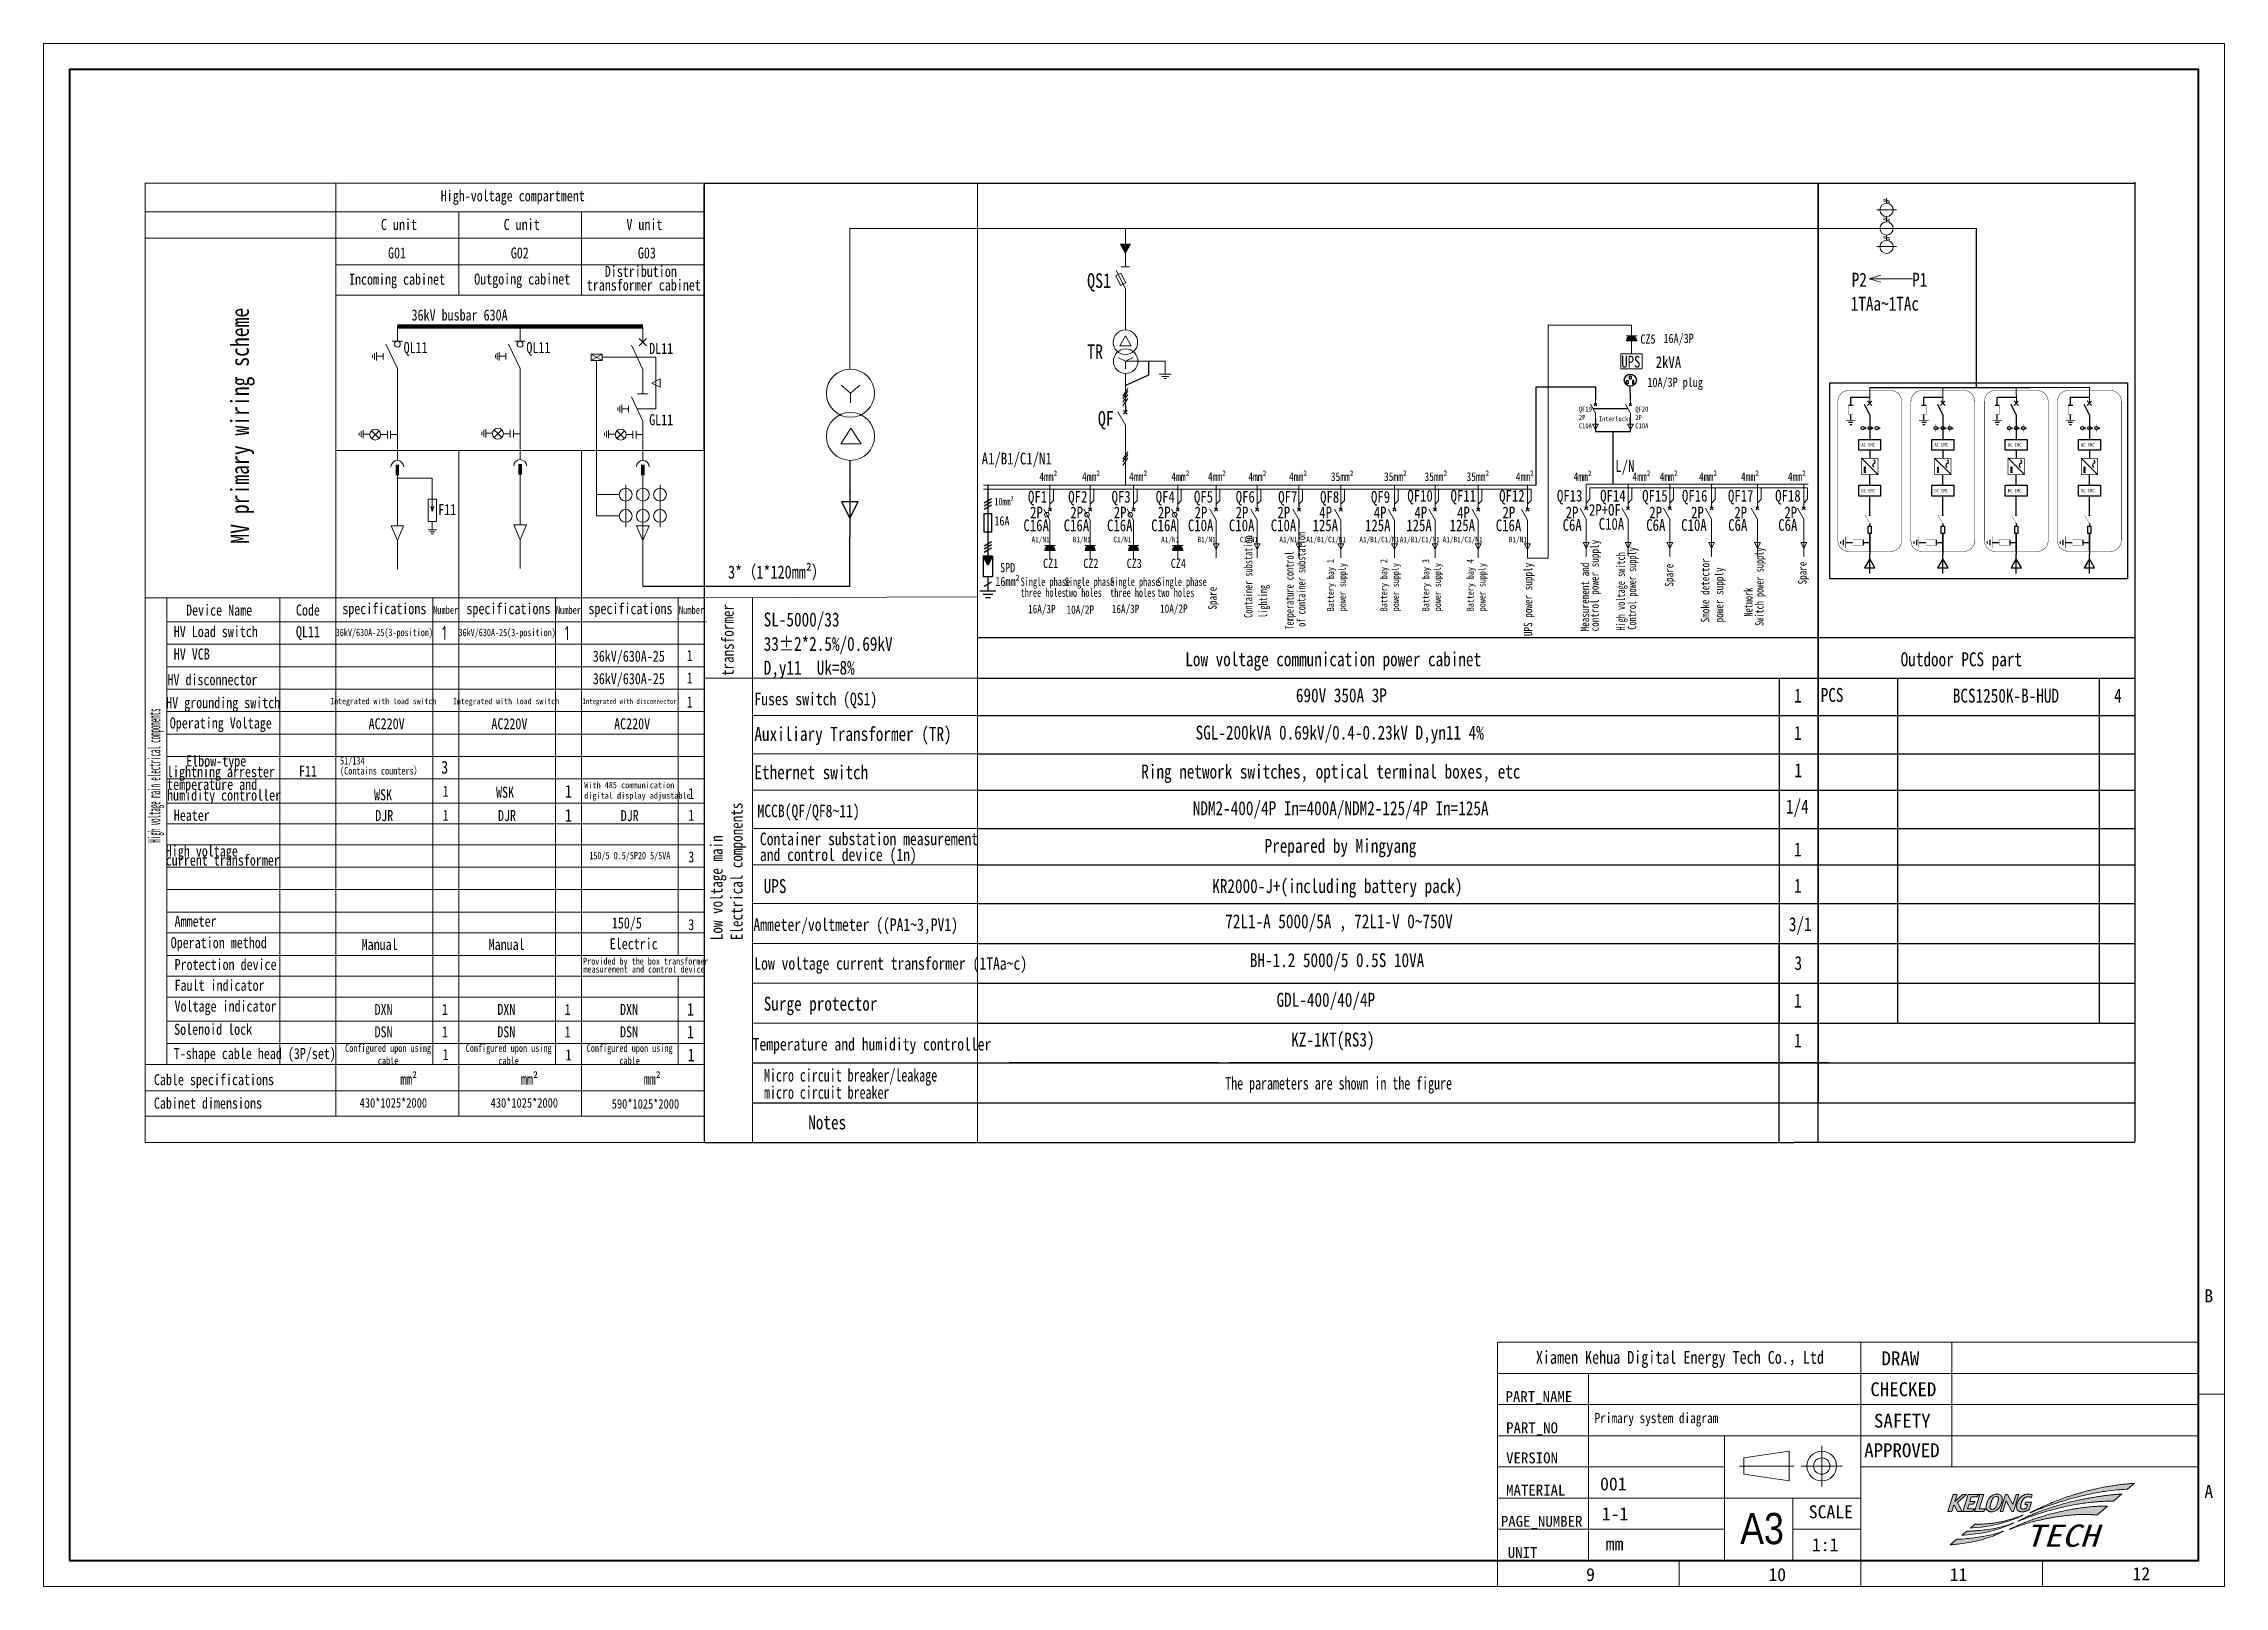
# Model space of a CAD drawing. Header units: millimetres. Extents: x 18061 to 26761, y 5619 to 11771.
import ezdxf
from ezdxf.enums import TextEntityAlignment as Align

# ---------------------------------------------------------------- set-up
doc = ezdxf.new("R2010")
doc.units = ezdxf.units.MM
for name, pattern in [('ACAD_ISO02W100', [15, 12, -3]), ('CENTER', [2, 1.25, -0.25, 0.25, -0.25]), ('DASHED', [0.75, 0.5, -0.25])]:
    doc.linetypes.add(name, pattern=pattern)
for name, color, linetype in [('01', 7, 'Continuous'), ('ABDE_DENG', 7, 'Continuous'), ('CCXTT', 3, 'Continuous'), ('LY_Partlib2', 7, 'Continuous'), ('TEXT', 7, 'Continuous'), ('THICK', 7, 'Continuous')]:
    doc.layers.add(name, color=color, linetype=linetype)
doc.layers.add('Form', color=7, linetype='Continuous', lineweight=9)
doc.layers.add('尺寸线层', color=3, linetype='Continuous', lineweight=18)
doc.styles.add('D201', font='gbenor.shx', dxfattribs={"width": 0.7, "bigfont": 'hztxt.shx'})
doc.styles.add('DIM', font='txt.shx', dxfattribs={"width": 0.7})
doc.styles.add('KEHUA', font='')
doc.styles.get("Standard").update_dxf_attribs({"font": '', "width": 0.8})
doc.styles.add('样式 1', font='', dxfattribs={"width": 0.8})
doc.styles.get('KEHUA').set_extended_font_data('FangSong')
doc.styles.get('Standard').set_extended_font_data('SimSun')
doc.styles.get('样式 1').set_extended_font_data('SimSun')

msp = doc.modelspace()

# ---------------------------------------------------------------- texts
at = {"linetype": 'Continuous', "width": 0.7}
msp.add_text('10mm²', height=30.48, dxfattribs=at).set_placement((21854.3, 9929.9))
at = {"color": 0, "width": 0.8}
for s, height, p in [('SL-5000/33', 55.59, (20934, 9447.1)), ('33%%P2*2.5%%%/0.69kV', 55.594, (20934, 9350)), ('D,y11  Uk=8%%%', 55.594, (20934, 9255.1)), ('Low voltage communication power cabinet', 55.594, (22616, 9288.8)), ('Outdoor PCS part', 55.594, (25469.8, 9288.4)), ('690V 350A 3P', 55.594, (23057.1, 9144.9)), ('1', 55.6, (25044.6, 9143.6)), ('PCS', 55.59, (25150.8, 9146.2)), ('BCS1250K-B-HUD', 55.594, (25677.9, 9143.5)), ('4', 55.6, (26321.2, 9143.6)), ('SGL-200kVA 0.69kV/0.4-0.23kV D,yn11 4%%% ', 55.594, (22657.1, 8996.2)), ('1', 55.6, (25044.6, 8994.8)), ('Ring network switches, optical terminal boxes, etc', 55.594, (22440.3, 8840.9)), ('1', 55.6, (25046.2, 8846.1)), ('NDM2-400/4P In=400A/NDM2-125/4P In=125A', 55.594, (22645.8, 8694.6)), ('1/4', 55.59, (25012.1, 8701.3)), ('Prepared by Mingyang', 55.594, (22932.3, 8544.5)), ('1', 55.6, (25044.6, 8530.4)), ('       KR2000-J+(including battery pack)', 55.594, (22511.6, 8384.1)), ('1', 55.6, (25044.6, 8385.7)), ('   72L1-A 5000/5A , 72L1-V 0~750V', 55.594, (22684.5, 8243.5)), ('3/1', 55.59, (25023.8, 8232.2)), ('   BH-1.2 5000/5 0.5S 10VA', 55.594, (22782.6, 8088.7)), ('3', 55.6, (25046.2, 8077.4)), ('GDL-400/40/4P', 55.594, (22980, 7930.7)), ('1', 55.6, (25044.6, 7927.4)), ('KZ-1KT(RS3)', 55.594, (23038.3, 7771.9)), ('1', 55.6, (25044.6, 7768.5))]:
    msp.add_text(s, height=height, dxfattribs=at).set_placement(p)
at = {"color": 7, "style": 'D201', "width": 0.7}
for p in [(19659.7, 9421), (20149.3, 9421)]:
    msp.add_text('1', height=57.2, dxfattribs=at).set_placement(p, align=Align.MIDDLE)
at = {"color": 1, "width": 0.8}
msp.add_text('590*1025*2000', height=38, dxfattribs=at).set_placement((20327.9, 7524.5))
at = {"attachment_point": 1}
for s, insert, char_height in [('QF19\\P2P\\PC10A', (24185.9, 10323.9), 20), ('QF20\\P2P\\PC10A', (24411.1, 10323.9), 20), ('With 485 communication\\Pdigital display adjustable', (20218.2, 8827.3), 25)]:
    msp.add_mtext(s, dxfattribs=dict(at, insert=insert, char_height=char_height))
at = {"insert": (19243.9, 8926.7), "char_height": 30, "attachment_point": 1, "line_spacing_factor": 0.8}
msp.add_mtext('51/134\\P(Contains counters） ', dxfattribs=at)
at = {"color": 1, "char_height": 38, "width": 292.808, "attachment_point": 1}
for insert in [(19322.2, 7566.6), (19844.7, 7566.6)]:
    msp.add_mtext('430*1025*2000', dxfattribs=dict(at, insert=insert))
at = {"insert": (25966.9, 5865.8), "char_height": 88.489, "width": 373.278, "attachment_point": 1}
msp.add_mtext('{\\fSimHei|b1|i1|c134|p49;\\W1.2;TECH}', dxfattribs=at)
at = {"layer": 'CCXTT', "color": 7, "style": '样式 1'}
for s, height, width, p in [('MV primary wiring scheme', 72, 0.8, (18880.1, 9777.5)), ('High voltage main electrical components', 48, 0.35, (18527.1, 8585.4))]:
    msp.add_text(s, height=height, rotation=90, dxfattribs=dict(at, width=width)).set_placement(p)
at = {"layer": 'CCXTT', "color": 7, "char_height": 48, "attachment_point": 1, "rotation": 90, "style": '样式 1'}
for s, insert, width in [('transformer', (20766.4, 9249.4), 1739.077), ('{\\C0;Low voltage main\\PElectrical components}', (20721.8, 8196.2), 788.264)]:
    msp.add_mtext(s, dxfattribs=dict(at, insert=insert, width=width))
at = {"layer": 'Form', "color": 4, "style": 'KEHUA'}
for s, height, p in [('B', 51.8, (26681.2, 6752.1)), ('A  ', 51.78, (26681.2, 5972)), ('9', 51.8, (24215, 5640.5)), ('10', 51.78, (24942, 5640.5)), ('11', 51.78, (25665.3, 5640.5)), ('12', 51.78, (26394.7, 5644))]:
    msp.add_text(s, height=height, dxfattribs=at).set_placement(p)
at = {"layer": 'Form', "color": 8, "style": 'KEHUA'}
for s, height, p in [('DRAW', 55.27, (25393.5, 6501.2)), ('PART_NAME', 43.5, (23893.4, 6354.3)), ('CHECKED', 55.27, (25348.9, 6377.8)), ('PART_NO', 43.5, (23895.7, 6230)), ('SAFETY', 55.27, (25363.4, 6252.2)), ('APPROVED', 55.27, (25324.4, 6134.4)), ('VERSION', 43.5, (23895.7, 6109.8)), ('MATERIAL', 43.5, (23895.7, 5981.4)), ('SCALE', 51.78, (25103.2, 5890.8)), ('PAGE_NUMBER', 43.499, (23874.7, 5857.1)), ('UNIT', 43.5, (23902.3, 5732.8)), ('mm', 51.78, (24293.1, 5763.1)), ('1:1', 51.78, (25115.9, 5759.6))]:
    msp.add_text(s, height=height, dxfattribs=at).set_placement(p)
at = {"layer": 'Form', "color": 4, "char_height": 51.78, "width": 1531.767, "attachment_point": 1, "style": 'KEHUA'}
for s, insert in [('001', (24270.7, 6053.9)), ('1-1', (24277.5, 5934.8))]:
    msp.add_mtext(s, dxfattribs=dict(at, insert=insert))
at = {"layer": 'Form', "color": 8, "insert": (24829.7, 5912.1), "char_height": 124.283, "width": 287.84, "attachment_point": 1, "style": 'KEHUA'}
msp.add_mtext('{\\fArial Narrow|b0|i0|c0|p34;A3}', dxfattribs=at)
at = {"layer": 'LY_Partlib2', "insert": (20791.7, 9690.2), "char_height": 51.838, "width": 529.218, "attachment_point": 1}
msp.add_mtext('3*（1*120mm²）', dxfattribs=at)
at = {"layer": 'LY_Partlib2', "attachment_point": 1, "style": '样式 1'}
for s, insert, char_height, width in [('Xiamen Kehua Digital Energy Tech Co.，Ltd', (24014.6, 6558.4), 51.5, 1264.932), ('Primary system diagram', (24248.8, 6311.4), 41.2, 1531.767)]:
    msp.add_mtext(s, dxfattribs=dict(at, insert=insert, char_height=char_height, width=width))
at = {"layer": '尺寸线层', "color": 0, "width": 0.8}
for s, height, p in [('High-voltage compartment', 44, (19932.9, 11158.6)), ('G01', 44, (19471.3, 10936.8)), ('G02', 44, (19961, 10936.8)), ('Distribution ', 44, (20455.8, 10864.1)), ('G03', 44, (20467.9, 10936.8)), ('Incoming cabinet', 44, (19471.3, 10825.9)), ('Outgoing cabinet', 44, (19970.7, 10826.9)), ('transformer cabinet', 44, (20455.8, 10809.7)), ('P2', 55.59, (25304.7, 10830.1)), ('P1', 55.59, (25545.9, 10830.1)), ('F11', 44, (19671.5, 9913.1)), ('Device Name', 44, (18761.5, 9513.3)), ('Code', 44, (19115.9, 9513.3)), ('specifications', 44, (19420.6, 9513.3)), ('Number', 30.8, (19665.5, 9513.3)), ('specifications', 44, (19915.8, 9513.3)), ('Number', 30.8, (20155.1, 9513.3)), ('specifications', 44, (20402.6, 9513.3)), ('Number', 30.8, (20646.2, 9513.3)), ('QL11', 44, (19115.9, 9421)), ('36kV/630A-25(3-position)', 29.7, (19420.8, 9420.9)), ('36kV/630A-25(3-position)', 29.7, (19910.5, 9420.9)), ('36kV/630A-25', 44, (20395.9, 9325.1)), ('1', 44, (20639, 9331.5)), ('36kV/630A-25', 44, (20395.9, 9235.5)), ('1', 44, (20639, 9241.9)), ('Integrated with load switch', 24, (19416.5, 9146)), ('Integrated with load switch', 24, (19906.2, 9146)), ('Integrated with disconnector', 20.52, (20399.2, 9146)), ('1', 44, (20639, 9146)), ('F11', 44, (19115.9, 8870.5)), ('3', 50.6, (19661.6, 8885.7)), ('WSK ', 44, (19427.4, 8775.8)), ('1', 44, (19665.5, 8790.3)), ('WSK ', 44, (19914.2, 8786.2)), ('1', 50.6, (20155.1, 8790.3)), ('1', 44, (20644.8, 8781)), ('DJR', 44, (19420.2, 8692.7)), ('1', 44, (19665.5, 8694.3)), ('DJR', 44, (19909.9, 8692.7)), ('1', 50.6, (20155.1, 8694.3)), ('DJR', 44, (20399.5, 8692.7)), ('1', 44, (20644.8, 8694.3)), ('150/5 0.5/5P20 5/5VA', 29.7, (20400, 8531.3)), ('3', 44, (20644.8, 8528)), ('150/5 ', 44, (20400, 8261.3)), ('3', 44, (20644.8, 8258)), ('DXN', 44, (19417.6, 7920.1)), ('1', 44, (19662.5, 7920.1)), ('DXN', 44, (19907.3, 7920.1)), ('1', 44, (20152.1, 7920.1)), ('DXN', 44, (20397, 7920.1)), ('1', 50.6, (20641.8, 7920.1)), ('DSN', 44, (19417.6, 7830.6)), ('1', 44, (19662.5, 7830.6)), ('DSN', 44, (19907.3, 7830.6)), ('1', 44, (20152.1, 7830.6)), ('DSN', 44, (20397, 7830.6)), ('1', 50.6, (20641.8, 7830.6)), ('1', 44, (19665.3, 7739.7)), ('1', 44, (20155.1, 7738.9)), ('1', 50.6, (20644.8, 7738.9)), ('   mm²', 44, (19481.6, 7647)), ('   mm²', 44, (19963.6, 7647)), ('   mm²', 44, (20453.3, 7647))]:
    msp.add_text(s, height=height, dxfattribs=at).set_placement(p, align=Align.MIDDLE)
at = {"layer": '尺寸线层', "color": 0}
for s, height, width, p in [(' C unit', 44, 0.8, (19383.2, 11028.1)), (' C unit', 44, 0.8, (19872.8, 11028.1)), (' V unit', 44, 0.8, (20362.5, 11028.1)), ('QS1', 58.36, 0.8, (22224.2, 10797.1)), ('36kV busbar 630A', 44, 0.8, (19529.3, 10667.2)), ('1TAa~1TAc', 55.59, 0.8, (25270.7, 10706.7)), ('16A/3P', 36.95, 0.8, (24523.8, 10577.5)), ('QL11', 44, 0.8, (19497.7, 10537.4)), ('QL11', 44, 0.8, (19987.4, 10537.4)), ('DL11', 44, 0.8, (20477.1, 10533.8)), ('TR', 58.36, 0.8, (22224.2, 10513.8)), ('UPS', 46.69, 0.8, (24355.3, 10479.7)), ('CZ5', 36.95, 0.8, (24431.5, 10574.8)), ('10A/3P plug', 36.952, 0.8, (24459.5, 10402.7)), ('      2kVA', 46.69, 0.8, (24340.1, 10477.9)), ('GL11', 44, 0.8, (20477.1, 10249.6)), ('QF', 58.36, 0.8, (22267.2, 10247.6)), ('      A1/B1/C1/N1', 46.688, 0.8, (21651.3, 10093.3)), ('4mm²', 34.64, 0.8, (22033.3, 10027.3)), ('4mm²', 34.64, 0.8, (22204, 10027.3)), ('4mm²', 34.64, 0.8, (22392.1, 10027.3)), ('4mm²', 34.64, 0.8, (22560.2, 10027.3)), ('4mm²', 34.64, 0.8, (22706.1, 10027.3)), ('4mm²', 34.64, 0.8, (22867.3, 10027.3)), ('4mm²', 34.64, 0.8, (23029.8, 10027.3)), ('35mm²', 34.64, 0.8, (23196.4, 10027.3)), ('35mm²', 34.64, 0.8, (23408.5, 10027.3)), ('35mm²', 34.64, 0.8, (23570.2, 10027.3)), ('35mm²', 34.64, 0.8, (23737.7, 10027.3)), ('4mm²', 34.64, 0.8, (23934.3, 10027.3)), ('4mm²', 34.64, 0.8, (24165.2, 10027.3)), ('4mm²', 34.64, 0.8, (24399.7, 10027.3)), ('4mm²', 34.64, 0.8, (24508.4, 10027.3)), ('4mm²', 34.64, 0.8, (24665.3, 10027.3)), ('4mm²', 34.64, 0.8, (24832.6, 10027.3)), ('4mm²', 34.64, 0.8, (25019.8, 10027.3)), ('QF1', 46.69, 0.8, (21988.4, 9941.1)), ('2P ', 46.69, 0.8, (21996.9, 9878.4)), ('QF2', 46.69, 0.8, (22148.9, 9941.1)), ('2P ', 46.69, 0.8, (22157.4, 9878.4)), ('QF3', 46.69, 0.8, (22321.9, 9941.1)), ('2P ', 46.69, 0.8, (22330.4, 9878.4)), ('QF4', 46.69, 0.8, (22498, 9941.1)), ('2P ', 46.69, 0.8, (22506.5, 9878.4)), ('QF5', 46.69, 0.8, (22650.4, 9941.1)), ('2P ', 46.69, 0.8, (22653, 9878.4)), ('2P ', 46.69, 0.8, (22816.7, 9878.4)), ('QF6', 46.69, 0.8, (22817.1, 9941.1)), ('2P ', 46.69, 0.8, (22983.5, 9878.4)), ('QF7', 46.69, 0.8, (22986.6, 9940.6)), ('4P ', 46.69, 0.8, (23150.2, 9878.4)), ('QF8', 46.69, 0.8, (23153.6, 9940.6)), ('QF9', 46.69, 0.8, (23356.7, 9940.6)), ('4P ', 46.69, 0.8, (23367.7, 9878.4)), ('QF10', 46.69, 0.8, (23501.7, 9945.1)), ('4P ', 46.69, 0.8, (23530.2, 9878.4)), ('QF11', 46.69, 0.8, (23674.2, 9945.1)), ('4P ', 46.69, 0.8, (23700.2, 9878.4)), ('QF12', 46.69, 0.8, (23868.1, 9945.1)), ('2P ', 46.69, 0.8, (23881.2, 9878.4)), ('QF13', 46.69, 0.8, (24098.5, 9945.1)), ('2P ', 46.69, 0.8, (24133.4, 9878.4)), ('2P+OF ', 46.69, 0.8, (24226.4, 9888.6)), ('QF14', 46.69, 0.8, (24271, 9945.1)), ('QF15', 46.69, 0.8, (24438.6, 9945.1)), ('2P ', 46.69, 0.8, (24466.9, 9878.4)), ('QF16', 46.69, 0.8, (24597.3, 9945.1)), ('2P ', 46.69, 0.8, (24633.7, 9878.4)), ('QF17', 46.69, 0.8, (24780.9, 9945.1)), ('2P ', 46.69, 0.8, (24806, 9878.4)), ('QF18', 46.69, 0.8, (24969.2, 9945.1)), ('2P ', 46.69, 0.8, (25005.6, 9878.4)), ('16A', 36.95, 0.8, (21854.3, 9849.9)), ('C16A', 46.69, 0.8, (21970.3, 9827.1)), ('C16A', 46.69, 0.8, (22130.8, 9827.1)), ('C16A', 46.69, 0.8, (22303.8, 9827.1)), ('C16A', 46.69, 0.8, (22479.9, 9827.1)), ('C10A', 46.69, 0.8, (22626.4, 9827.1)), ('C10A', 46.69, 0.8, (22790.1, 9827.1)), ('C10A', 46.69, 0.8, (22956.9, 9827.1)), ('125A', 46.69, 0.8, (23123.6, 9827.1)), ('125A', 46.69, 0.8, (23332.9, 9827.1)), ('125A', 46.69, 0.8, (23497.6, 9827.1)), ('125A', 46.69, 0.8, (23670.1, 9827.1)), ('C16A', 46.69, 0.8, (23854.6, 9827.1)), ('C6A', 46.69, 0.8, (24121.3, 9828.4)), ('C10A', 46.69, 0.8, (24265.3, 9832.9)), ('C6A', 46.69, 0.8, (24454.8, 9828.4)), ('C10A', 46.69, 0.8, (24594.3, 9828.4)), ('C6A', 46.69, 0.8, (24781.8, 9828.4)), ('C6A', 46.69, 0.8, (24981.4, 9828.4)), ('A1/B1/C1/N1', 22.171, 0.8, (23098.4, 9783)), ('A1/B1/C1/N1', 22.171, 0.8, (23310.2, 9783)), ('A1/B1/C1/N1', 22.171, 0.8, (23471.4, 9783)), ('A1/B1/C1/N1', 22.171, 0.8, (23642.6, 9783)), ('SPD', 36.95, 0.8, (21877.1, 9663.2)), ('CZ1', 36.95, 0.8, (22048.6, 9680.3)), ('CZ2', 36.95, 0.8, (22209.1, 9680.3)), ('CZ3', 36.95, 0.8, (22382.1, 9680.3)), ('CZ4', 36.95, 0.8, (22558.2, 9680.3)), ('16mm²', 36.95, 0.8, (21858.2, 9608.2)), ('Single phase ', 33.592, 0.6, (21958.8, 9608.8)), ('three holes', 33.592, 0.6, (21958.8, 9565.2)), ('Single phase ', 33.592, 0.6, (22135, 9608.8)), ('two holes', 33.59, 0.6, (22135, 9565.2)), ('Single phase ', 33.592, 0.6, (22316, 9608.8)), ('three holes', 33.592, 0.6, (22316, 9565.2)), ('Single phase ', 33.592, 0.6, (22503.9, 9608.8)), ('two holes', 33.59, 0.6, (22503.9, 9565.2)), ('16A/3P', 33.59, 0.8, (21988.8, 9500.1)), ('10A/2P', 33.59, 0.8, (22142.3, 9497.6)), ('16A/3P', 33.59, 0.8, (22322.7, 9500.6)), ('10A/2P', 33.59, 0.8, (22515.4, 9501.8)), ('Fuses switch (QS1)', 50, 0.8, (20897.1, 9132.9)), ('Auxiliary Transformer (TR)', 55.594, 0.8, (20897.1, 8990.8)), ('Ethernet switch', 55.594, 0.8, (20897.1, 8838)), ('MCCB(QF/QF8~11)', 50, 0.8, (20909, 8686.7)), ('Container substation measurement ', 50, 0.8, (20918.8, 8575)), ('and control device (1n)', 50, 0.8, (20918.8, 8512)), ('UPS', 55.59, 0.8, (20934, 8384)), ('Ammeter/voltmeter ((PA1~3,PV1)', 50, 0.8, (20892.8, 8233.2)), ('Low voltage current transformer (1TAa~c)', 50, 0.8, (20896.6, 8078.4)), ('Surge protector', 55.594, 0.8, (20934, 7915.1)), ('Temperature and humidity controller', 50, 0.8, (20889.8, 7756.3)), ('Notes', 55.59, 0.8, (21111.7, 7441.7))]:
    msp.add_text(s, height=height, dxfattribs=dict(at, width=width)).set_placement(p)
at = {"layer": '尺寸线层', "color": 1, "width": 0.8}
for s, height, p in [('      L/N', 46.69, (24179.1, 10063.8)), ('C1/N1', 22.17, (22328.9, 9783)), ('C1/N1', 22.17, (22833.7, 9783))]:
    msp.add_text(s, height=height, dxfattribs=at).set_placement(p)
at = {"layer": '尺寸线层', "color": 2, "width": 0.8}
for p in [(22002.6, 9783), (22519.3, 9783), (22991.1, 9783)]:
    msp.add_text('A1/N1', height=22.17, dxfattribs=at).set_placement(p)
at = {"layer": '尺寸线层', "color": 3, "width": 0.8}
for p in [(22166.6, 9783), (22664.8, 9783), (23906.5, 9783)]:
    msp.add_text('B1/N1', height=22.17, dxfattribs=at).set_placement(p)
at = {"layer": '尺寸线层', "color": 0}
for s, height, width, p in [('Container substation', 33.592, 0.6, (22883.7, 9481.6)), (' of container substation', 33.592, 0.6, (23095.2, 9429.5)), ('control power supply ', 33.592, 0.8, (24265.3, 9427.3)), ('Temperature control ', 33.592, 0.6, (23048.1, 9434.4)), ('UPS power supply  ', 33.592, 0.8, (24000.2, 9408.7)), ('Measurement and', 33.592, 0.8, (24226.7, 9427.3)), ('High voltage switch ', 33.592, 0.6, (24369.6, 9430.7)), ('Control power supply', 33.592, 0.6, (24414.6, 9434.3)), ('Spare', 33.59, 0.8, (24562.8, 9606.2)), ('Switch power supply ', 33.592, 0.6, (24923, 9449.3)), ('Spare', 33.59, 0.8, (25094.5, 9614.7)), ('Spare', 33.59, 0.8, (22741.1, 9514.4)), ('lighting', 33.59, 0.6, (22942.5, 9481.6)), ('Network', 33.59, 0.6, (24878.8, 9486.7))]:
    msp.add_text(s, height=height, rotation=90, dxfattribs=dict(at, width=width)).set_placement(p)
at = {"layer": '尺寸线层', "color": 0, "width": 0.8}
for s, height, p in [('HV Load switch', 44, (18580.7, 9426.9)), ('HV VCB', 44, (18580.7, 9337.4)), ('HV disconnector', 44, (18555.5, 9235)), ('HV grounding switch', 44, (18550.4, 9143.3)), ('Operating Voltage', 44, (18564.6, 9062.4)), ('lightning arrester', 44, (18553.4, 8868)), ('Elbow-type ', 44, (18630.2, 8911)), ('temperature and ', 44, (18554.1, 8817.5)), ('humidity controller', 44, (18554.1, 8774.6)), ('Heater', 44, (18580.7, 8694.3)), ('current transformer', 44, (18548.8, 8515.5)), ('High voltage ', 44, (18548.8, 8551.8)), ('Ammeter', 44, (18583.8, 8272)), ('Protection device ', 44, (18583.8, 8099.3)), ('Provided by the box transformer', 26.928, (20213.8, 8112.5)), ('measurement and control device', 26.928, (20215.1, 8080.4)), ('Fault indicator ', 44, (18583.8, 8016.2)), ('Voltage indicator', 44, (18583.8, 7933.1)), ('Solenoid lock ', 44, (18582.1, 7841)), ('T-shape cable head (3P/set) ', 44, (18580.7, 7744.2)), ('Cable specifications', 44, (18501.5, 7640)), ('Cabinet dimensions', 44, (18501.5, 7546.4))]:
    msp.add_text(s, height=height, dxfattribs=at).set_placement(p, align=Align.MIDDLE_LEFT)
for p in [(19429.9, 9059.2), (19919.6, 9059.2), (20409.2, 9059.2)]:
    msp.add_text('AC220V', height=44, dxfattribs=at).set_placement(p, align=Align.MIDDLE_CENTER)
at = {"layer": '尺寸线层', "color": 4, "width": 0.7}
for s, p in [('Micro circuit breaker/leakage ', (20935.6, 7632.6)), ('micro circuit breaker', (20935.6, 7563.9)), ('The parameters are shown in the figure', (22775.2, 7600.7))]:
    msp.add_text(s, height=50, dxfattribs=at).set_placement(p)
at = {"layer": '尺寸线层', "color": 0, "insert": (24265.6, 10285.3), "char_height": 20, "attachment_point": 1}
msp.add_mtext('Interlocks', dxfattribs=at)
at = {"layer": '尺寸线层', "color": 0, "attachment_point": 1, "rotation": 90}
for s, insert, char_height in [('Battery bay 1 \\Ppower supply', (23181.4, 9508), 28), ('Battery bay 2 \\Ppower supply', (23393.9, 9508), 28), ('Battery bay 3 \\Ppower supply', (23561.4, 9508), 28), ('Battery bay 4 \\Ppower supply', (23738.9, 9508), 28), ('Smoke detector \\Ppower supply', (24672.8, 9463.3), 33.592)]:
    msp.add_mtext(s, dxfattribs=dict(at, insert=insert, char_height=char_height))
at = {"layer": '尺寸线层', "color": 0, "char_height": 44, "attachment_point": 1}
for s, width, insert in [('Operation method', 440.596, (18568.5, 8208.2)), ('Manual', 546.033, (19330.1, 8201.2)), ('Manual', 546.033, (19836.8, 8201.2)), ('Electric', 546.033, (20319.8, 8203.6))]:
    msp.add_mtext_dynamic_manual_height_columns(s, width=width, gutter_width=12.5, heights=[0], dxfattribs=dict(at, insert=insert))
at = {"layer": '尺寸线层', "color": 0, "char_height": 30, "width": 388.076, "attachment_point": 1}
for insert in [(19241.6, 7780.8), (19722.6, 7780.8), (20205.3, 7780.8)]:
    msp.add_mtext('\\pxqc;Configured upon using cable', dxfattribs=dict(at, insert=insert))

# ---------------------------------------------------------------- blocks, each defined once
blk = doc.blocks.new('断路器')
for p, q in [((0.29, -1.61), (-2.05, 2.56)), ((-0.32, 1.83), (0.84, 2.98)), ((-0.29, 2.99), (0.87, 1.83)), ((0.29, 4.41), (0.29, 2.44)), ((0.29, -1.61), (0.29, -4.34))]:
    blk.add_line(p, q)
blk = doc.blocks.new('SYMC18')
at = {"color": 7}
blk.add_line((3.9, -1.8), (3.9, 1.8), dxfattribs=at)
at = {"color": 4, "linetype": 'Continuous'}
blk.add_lwpolyline([(-2, 0, 0, 1.44, 0), (1.4, 0, 0, 0, 0), (3.9, 0, 0, 0, 0)], format="xyseb", dxfattribs=at)
at = {"layer": 'ABDE_DENG', "linetype": 'Continuous'}
for p, q in [((-5.7, 0), (-3.3, 0)), ((3.9, 0), (8, 0))]:
    blk.add_line(p, q, dxfattribs=at)
at = {"layer": 'ABDE_DENG', "linetype": 'Continuous', "const_width": 0.108}
blk.add_lwpolyline([(3.9, 1.8), (-3.3, 1.8), (-3.3, -1.8), (3.9, -1.8)], close=True, dxfattribs=at)
blk = doc.blocks.new('Z_4501')
at = {"color": 3, "linetype": 'Continuous', "lineweight": -3}
for p, q in [((0, 0), (0, 1.2389)), ((-0.9786, -0.9084), (0.9786, -0.9084)), ((-0.4194, -1.9566), (0.4194, -1.9566))]:
    blk.add_line(p, q, dxfattribs=at)
at = {"color": 3, "linetype": 'Continuous', "lineweight": -3, "const_width": 0.2}
blk.add_lwpolyline([(-2.16685, 0), (2.16685, 0)], dxfattribs=at)
at = {"color": 3, "linetype": 'Continuous', "lineweight": -3, "style": 'DIM', "flags": 1}
for tag in ['XYVALUE', 'VALUE']:
    blk.add_attdef(tag, text='', height=0.02, dxfattribs=at).set_placement((-0.00035, 7.3324), align=Align.MIDDLE)
blk = doc.blocks.new('逆变器')
at = {"layer": 'ABDE_DENG', "linetype": 'Continuous'}
for p, q in [((-3.75, -3.75), (3.75, 3.75)), ((-2.98, 2.35), (-0.25, 2.35))]:
    blk.add_line(p, q, dxfattribs=at)
at = {"layer": 'ABDE_DENG', "linetype": 'DASHED'}
blk.add_line((-2.98, 1.92), (-0.25, 1.92), dxfattribs=at)
at = {"layer": 'ABDE_DENG', "linetype": 'Continuous', "const_width": 0.3}
blk.add_lwpolyline([(-3.75, -3.75), (-3.75, 3.75), (3.75, 3.75), (3.75, -3.75)], close=True, dxfattribs=at)
at = {"layer": 'ABDE_DENG', "linetype": 'Continuous'}
for centre, start, end in [((0.48, -2.19), 16.06232, 163.93768), ((2.11, -1.72), 196.06232, 343.93768)]:
    blk.add_arc(centre, 0.847, start, end, dxfattribs=at)
blk = doc.blocks.new('电流互感器')
at = {"layer": 'ABDE_DENG', "linetype": 'Continuous'}
for p, q in [((3.8, 0.6), (6.3, 0.6)), ((4.2, -0.7), (5.3, 1.8)), ((5.3, -0.7), (6.4, 1.8))]:
    blk.add_line(p, q, dxfattribs=at)
at = {"layer": 'ABDE_DENG', "linetype": 'Continuous', "const_width": 0.3}
blk.add_lwpolyline([(1.3, 6.8), (1.3, -5.7)], dxfattribs=at)
at = {"layer": 'ABDE_DENG', "linetype": 'Continuous'}
blk.add_circle((1.3, 0.6), 2.5, dxfattribs=at)
blk = doc.blocks.new('V', base_point=(375.94, 127.57))
at = {"color": 3}
for p, q in [((374.14, 125.58), (377.74, 125.58)), ((375.94, 122.46), (374.14, 125.58)), ((375.94, 127.57), (375.94, 120.85)), ((377.74, 125.58), (375.94, 122.46))]:
    blk.add_line(p, q, dxfattribs=at)
blk = doc.blocks.new('GL')
at = {"color": 3}
for points, const_width in [([(1697.99, -173.98), (1696.03, -170.58)], 0.12), ([(1697.39, -170.98), (1698.59, -170.98)], 0.06)]:
    blk.add_lwpolyline(points, dxfattribs=dict(at, const_width=const_width))
for points in [[(1697.99, -170.98), (1697.99, -168.69)], [(1697.99, -173.98), (1697.99, -174.98)]]:
    blk.add_lwpolyline(points, dxfattribs=at)
blk = doc.blocks.new('PCS')
at = {"color": 7, "lineweight": 0, "ltscale": 1000}
blk.add_line((0.03, -4.24), (0, 0.94), dxfattribs=at)
at = {"color": 7}
for p, q in [((-6.32, -3.27), (-6.32, -2.21)), ((0, -8.1), (0, -15.83)), ((0, -10.61), (0, -16.29)), ((0, -19.94), (0, -22.57)), ((0, -31.57), (0, -28.04)), ((0, -39.86), (0, -35.21)), ((0, -47.65), (0, -54.56))]:
    blk.add_line(p, q, dxfattribs=at)
for p, q in [((-6.32, -2.21), (0, -2.21)), ((0, -53.64), (0, -47.65))]:
    blk.add_line(p, q)
at = {"color": 0, "linetype": 'Continuous'}
for p, q in [((0, -8.1), (-1.72, -4.65)), ((-0.75, -4.96), (0.68, -3.53)), ((-0.69, -3.47), (0.74, -5.01))]:
    blk.add_line(p, q, dxfattribs=at)
at = {"color": 7, "const_width": 0.146}
blk.add_lwpolyline([(-6.98, 0), (6.98, 0, -0.414214), (10.63, -3.65), (10.63, -50, -0.414214), (6.98, -53.64), (-6.98, -53.64, -0.414214), (-10.63, -50), (-10.63, -3.65, -0.414214)], format="xyb", close=True, dxfattribs=at)
at = {"color": 7}
for points in [[(-3.65, -16.29), (3.65, -16.29), (3.65, -19.94), (-3.65, -19.94)], [(-3.65, -31.57), (3.65, -31.57), (3.65, -35.21), (-3.65, -35.21)], [(-0.51, -45.17), (0.51, -45.17), (0.51, -47.65), (-0.51, -47.65)]]:
    blk.add_lwpolyline(points, close=True, dxfattribs=at)
at = {"color": 7, "xscale": 0.4200263823465095, "yscale": 0.4200263823465095, "zscale": 0.4200263823465095, "rotation": 90}
blk.add_blockref('SYMC18', (-6.32, -6.63), dxfattribs=at)
at = {"color": 7, "linetype": 'Continuous'}
for name, p, xscale, yscale, zscale in [('Z_4501', (-6.32, -9.94), 0.7292124693501053, 0.7292124693501053, 0.7292124693501053), ('电流互感器', (-2.63, -12.68), 0.2187637408054737, 0.2187637408054737, 0.2187637408054737), ('电流互感器', (-0.29, -12.68), 0.2187637408054737, 0.2187637408054737, 0.2187637408054737), ('电流互感器', (2.05, -12.68), 0.2187637408054737, 0.2187637408054737, 0.2187637408054737)]:
    blk.add_blockref(name, p, dxfattribs=dict(at, xscale=xscale, yscale=yscale, zscale=zscale))
for name, p, xscale, yscale, zscale, rotation in [('逆变器', (0, -25.31), 0.7292124693515791, 0.7292124693515791, 0.7292124693515791, 90), ('Z_4501', (-8.01, -50.65), 0.8750549632201262, 0.8750549632201262, 0.8750549632201262, 270)]:
    blk.add_blockref(name, p, dxfattribs=dict(at, xscale=xscale, yscale=yscale, zscale=zscale, rotation=rotation))
at = {"color": 7}
for name, p, xscale, yscale, zscale in [('GL', (-1432.8, 102.48), 0.8438183423970231, 0.8438183423970231, 0.8438183423970231), ('SYMC18', (-4.04, -50.65), 0.5040316588158114, 0.5040316588158114, 0.5040316588158114)]:
    blk.add_blockref(name, p, dxfattribs=dict(at, xscale=xscale, yscale=yscale, zscale=zscale))
at = {"color": 7, "lineweight": 0, "xscale": -0.9625604595425369, "yscale": 0.9625604595425231, "zscale": 0.962560459542528, "rotation": 180}
blk.add_blockref('V', (0, -61.03), dxfattribs=at)
at = {"color": 7, "linetype": 'ByBlock', "width": 0.8}
for s, p in [('AC EMC', (-2.8, -18.69)), ('DC EMC', (-2.8, -33.96))]:
    blk.add_text(s, height=1.158, dxfattribs=at).set_placement(p)

# ---------------------------------------------------------------- hatches: boundary and pattern name
at = {"layer": '01', "linetype": 'Continuous'}
h = msp.add_hatch(dxfattribs=at)
h.set_pattern_fill('ANSI31', color=256, scale=29.280811, angle=360, style=0)
h.set_pattern_definition([(135, (24248.3252, 6279.1197), (2.5880825, 2.5880825), [])])
h.paths.add_polyline_path([(21828.3, 9691.9), (21809.8, 9727.1), (21846.7, 9727.1)])
at = {"layer": 'Form'}
h = msp.add_hatch(color=256, dxfattribs=at)
edge = h.paths.add_edge_path()
edge.add_spline(control_points=[(26403.1, 6030.6), (26401.7, 6030.5), (26396.7, 6030), (26386.8, 6029.2), (26371.4, 6027.8), (26351.6, 6025.6), (26328.6, 6022.7), (26306.6, 6019.3), (26283.7, 6015.3), (26262.3, 6011.1), (26241.3, 6006.5), (26223.1, 6002.2), (26208.3, 5998.4), (26196.7, 5995.3), (26188.8, 5993), (26181.6, 5991), (26175.1, 5989.1), (26166.4, 5986.5), (26155, 5982.9), (26127, 5973.8), (26099.5, 5963.8), (26072.1, 5952.7), (26059.6, 5947.5), (26047.9, 5942.4), (26036.5, 5937.4), (26026.2, 5932.6), (26017.2, 5928.4), (26010.4, 5925.1), (26004.8, 5922.4), (26000.1, 5920), (25997.2, 5918.6), (25994.7, 5917.3), (25992.9, 5916.4), (25991.6, 5915.7), (25990.7, 5915.3), (25990.1, 5914.9), (25989.4, 5914.6), (25988.7, 5914.3), (25988.1, 5913.9), (25987.5, 5913.6), (25986.7, 5913.2), (25986.1, 5912.9), (25985.8, 5912.7)], knot_values=[0, 0, 0, 0, 0.707973, 2.437267, 4.762896, 8.174671, 12.047751, 15.950698, 18.936938, 23.279853, 26.448364, 29.350082, 32.280909, 33.860832, 35.136879, 36.251814, 37.43764, 38.424893, 40.625712, 43.198217, 52.682249, 54.725957, 57.477656, 59.220664, 60.883278, 63.471818, 64.68697, 65.705741, 67.109316, 67.680205, 68.239705, 68.696377, 69.013057, 69.255884, 69.390857, 69.483986, 69.61099, 69.749972, 69.856718, 69.953663, 70.084393, 70.272791, 70.272791, 70.272791, 70.272791], degree=3, periodic=0)
edge.add_spline(control_points=[(25985.8, 5912.7), (25986.6, 5913.1), (25987.6, 5913.6), (25989.2, 5914.2), (25990.3, 5914.7), (25991.5, 5915.2), (25993.1, 5915.9), (25995, 5916.7), (25997.1, 5917.5), (25999, 5918.3), (26000.7, 5919), (26004.5, 5920.5), (26009, 5922.3), (26014.5, 5924.4), (26018.9, 5926.2), (26023.8, 5928), (26030.4, 5930.5), (26039, 5933.7), (26048.8, 5937.3), (26058.9, 5940.8), (26068.6, 5944.2), (26080.8, 5948.3), (26093.7, 5952.5), (26109.5, 5957.4), (26126.2, 5962.4), (26145.7, 5968.1), (26168.5, 5974.2), (26195.2, 5980.8), (26225.9, 5987.7), (26256.1, 5993.5), (26292.4, 5999.4), (26322.6, 6003.1), (26346.3, 6005), (26357.7, 6005.8), (26366.1, 6006.2), (26372.3, 6006.5), (26374.2, 6006.5)], knot_values=[0, 0, 0, 0, 0.437615, 0.548586, 0.830569, 1.003322, 1.197354, 1.659954, 2.000074, 2.282044, 2.636553, 2.903604, 4.267022, 4.96123, 5.745039, 6.571858, 7.485445, 9.135636, 10.986029, 12.550717, 14.291789, 15.943118, 18.758131, 20.848792, 23.915638, 27.178619, 30.680537, 35.293984, 40.44785, 45.894228, 50.118617, 58.199689, 60.56769, 61.610155, 63.701648, 64.620162, 64.620162, 64.620162, 64.620162], degree=3, periodic=0)
edge.add_line((26374.2, 6006.5), (26403.1, 6030.6))
h = msp.add_hatch(color=256, dxfattribs=at)
h.paths.add_polyline_path([(25696, 5954.3), (25732.9, 5986.3), (25717, 5986.3), (25685.9, 5957.5), (25695, 5986.3), (25679, 5986.3), (25657.5, 5917.9), (25673.5, 5917.9), (25680.5, 5940.2), (25683.7, 5943), (25696.5, 5917.9), (25715.2, 5917.9)])
h.paths.add_polyline_path([(25766.9, 5957.7), (25745.7, 5957.7), (25751.5, 5976), (25773.1, 5976), (25781.9, 5986.3), (25738.8, 5986.3), (25717.3, 5917.9), (25756.6, 5917.9), (25765.5, 5928.1), (25736.5, 5928.1), (25742.5, 5947.4), (25758.6, 5947.4)])
h.paths.add_polyline_path([(25801.8, 5986.3), (25785.8, 5986.3), (25764.3, 5917.9), (25800, 5917.9), (25809.8, 5928.1), (25783.6, 5928.1)])
edge = h.paths.add_edge_path()
edge.add_spline(control_points=[(25829.3, 5977.6), (25830, 5978.2), (25831.6, 5979.6), (25834.5, 5981.7), (25838.2, 5983.8), (25842.8, 5985.7), (25848.1, 5987), (25853.3, 5987.4), (25858, 5987.2), (25862.5, 5986.5), (25867.4, 5984.6), (25871, 5981.3), (25873.2, 5977.2), (25874.7, 5972.3), (25875.1, 5966.3), (25874.3, 5960.4), (25873.2, 5955.8), (25871.7, 5951), (25870.3, 5946.4), (25868.1, 5941.2), (25865.7, 5936.9), (25862.8, 5932.5), (25860.2, 5929.4), (25856.7, 5926), (25852.1, 5922.4), (25845.1, 5918.8), (25837.3, 5916.8), (25830.5, 5916.6), (25824.3, 5917.4), (25819.2, 5919.3), (25814.8, 5923.2), (25812.2, 5927.5), (25811.1, 5932), (25810.8, 5935.7), (25811, 5939.5), (25811.7, 5944.2), (25813.2, 5949.4), (25814.8, 5954.4), (25816.6, 5959.6), (25818.9, 5964.3), (25821.7, 5968.8), (25824.2, 5972.2), (25826.8, 5975.1), (25828.5, 5976.8), (25829.3, 5977.6)], knot_values=[0.115489, 0.115489, 0.115489, 0.115489, 0.560564, 1.153892, 1.832032, 2.611744, 3.516973, 4.464194, 5.103197, 5.779442, 6.67295, 7.597719, 8.088644, 8.907146, 10.067098, 10.916083, 11.784875, 12.362107, 13.357194, 14.100843, 15.065431, 15.738125, 16.634319, 17.044709, 18.080339, 19.429378, 20.805237, 21.943908, 22.668281, 23.822058, 24.557245, 25.419931, 26.234068, 26.746691, 27.247505, 28.068512, 29.030199, 29.852359, 30.589801, 31.690887, 32.377467, 33.135981, 33.69953, 34.277307, 34.277307, 34.277307, 34.277307], degree=3, periodic=0)
edge = h.paths.add_edge_path(flags=16)
edge.add_spline(control_points=[(25828.7, 5927.6), (25828.5, 5927.7), (25827.6, 5928.3), (25826.4, 5929.5), (25825.9, 5931.7), (25825.9, 5934.1), (25826.2, 5937.4), (25827, 5941.4), (25828.2, 5946.1), (25829.5, 5950.4), (25830.8, 5954.6), (25832, 5958.1), (25833.5, 5962.1), (25835.6, 5966.9), (25838.1, 5971.5), (25842.2, 5975.7), (25847.7, 5977.7), (25853, 5977.7), (25857.2, 5976.7), (25860.1, 5973.5), (25859.9, 5968.7), (25859.3, 5964.2), (25858, 5958.4), (25856.3, 5952.9), (25854.5, 5947.3), (25852.8, 5942.6), (25850.6, 5937.9), (25848, 5933.5), (25844.8, 5929.9), (25840.9, 5927.2), (25836.3, 5926.2), (25832.7, 5926.4), (25830.6, 5926.8), (25829.5, 5927.2), (25829, 5927.5), (25828.7, 5927.6)], knot_values=[0, 0, 0, 0, 0.119552, 0.492772, 0.812291, 1.144303, 1.669635, 2.413155, 3.127027, 4.014735, 4.546195, 5.248484, 5.794611, 6.635772, 7.741191, 8.331642, 9.460323, 10.389504, 10.883253, 11.522312, 12.272249, 13.088198, 13.777046, 15.104412, 15.855359, 16.644836, 17.50337, 18.373422, 19.07655, 19.801092, 20.641073, 21.281253, 21.53534, 21.694975, 21.827911, 21.827911, 21.827911, 21.827911], degree=3, periodic=1)
h.paths.add_polyline_path([(25896.2, 5986.3), (25887.7, 5986.3), (25866.2, 5917.9), (25877.5, 5917.9), (25891, 5960.8), (25913, 5917.9), (25919.8, 5917.9), (25941.3, 5986.3), (25930, 5986.3), (25917.2, 5945.8)])
edge = h.paths.add_edge_path()
edge.add_spline(control_points=[(25971.3, 5931.5), (25970.9, 5931.1), (25969.7, 5930), (25967.4, 5928.9), (25965.1, 5928.1), (25962.9, 5927.6), (25961, 5927.3), (25958.9, 5927.2), (25956.5, 5927.3), (25954.1, 5927.8), (25951.9, 5928.9), (25950.3, 5930.5), (25949, 5932.5), (25948.4, 5935.1), (25948.3, 5937.6), (25948.5, 5939.9), (25948.8, 5942.3), (25949.3, 5944.9), (25950.1, 5948), (25951, 5951.3), (25952.1, 5954.6), (25953.2, 5957.6), (25954.3, 5959.9), (25955.4, 5962.2), (25956.6, 5964.3), (25958.3, 5966.8), (25960.2, 5969.1), (25962.6, 5971.3), (25964.9, 5972.9), (25967.1, 5974.1), (25968.7, 5974.9), (25970, 5975.4), (25971.4, 5975.8), (25972.9, 5976.2), (25974.6, 5976.5), (25976.3, 5976.7), (25977.6, 5976.7), (25978.5, 5976.7), (25979.2, 5976.7), (25980.2, 5976.6), (25981.7, 5976.5), (25983, 5976.3), (25984.2, 5976), (25985.2, 5975.8), (25986.4, 5975.3), (25987.9, 5974.7), (25989.6, 5974), (25990.8, 5973.3), (25991.4, 5973.1)], knot_values=[0, 0, 0, 0, 0.287952, 0.768193, 1.18847, 1.507859, 1.831469, 2.148813, 2.507777, 2.97649, 3.343079, 3.682584, 4.04754, 4.486971, 4.936487, 5.271002, 5.599722, 6.076856, 6.544015, 7.153988, 7.74077, 8.211433, 8.687268, 8.976644, 9.448157, 9.859134, 10.429464, 10.868227, 11.435381, 11.791255, 12.058952, 12.284255, 12.494339, 12.741449, 13.027277, 13.354593, 13.566339, 13.662433, 13.758696, 13.893148, 14.180328, 14.460295, 14.553532, 14.748484, 14.950883, 15.195554, 15.540086, 15.840997, 15.840997, 15.840997, 15.840997], degree=3, periodic=0)
edge.add_line((25991.4, 5973.1), (25994.9, 5984.1))
edge.add_spline(control_points=[(25994.9, 5984.1), (25994.6, 5984.3), (25994.1, 5984.5), (25993.3, 5984.9), (25992.4, 5985.3), (25990.7, 5985.9), (25988.1, 5986.7), (25983.6, 5987.3), (25978, 5987.4), (25972.2, 5986.8), (25967.7, 5985.8), (25963.8, 5984.6), (25960.4, 5983.2), (25956.6, 5981.1), (25952.5, 5978.3), (25948.3, 5974.6), (25944.8, 5970.8), (25942, 5967), (25939.4, 5962.7), (25937.4, 5958.3), (25935.7, 5953.4), (25934.1, 5948.6), (25933, 5943.6), (25932.3, 5939.1), (25932.1, 5934.8), (25932.6, 5930.7), (25933.9, 5927), (25935.8, 5923.8), (25938.2, 5921.3), (25940.8, 5919.5), (25943.9, 5918.1), (25947.2, 5917.3), (25951, 5916.8), (25954.5, 5916.7), (25958.9, 5916.8), (25963.1, 5917.4), (25967.6, 5918.4), (25971.3, 5919.8), (25974.8, 5921.5), (25978, 5923.5), (25981, 5925.7), (25982.8, 5927.4), (25983.7, 5928.2)], knot_values=[0, 0, 0, 0, 0.140252, 0.255174, 0.459669, 0.618973, 1.124621, 1.765822, 2.804516, 3.802106, 4.563715, 5.057591, 5.771686, 6.314074, 7.134584, 8.19057, 9.008211, 9.628746, 10.492384, 11.381585, 11.993941, 12.968392, 13.817125, 14.482683, 15.16415, 15.873772, 16.45164, 17.074633, 17.628075, 18.133104, 18.587985, 19.273063, 19.741563, 20.42777, 20.954949, 21.867303, 22.474182, 23.185063, 23.776696, 24.374122, 24.98263, 25.563072, 25.563072, 25.563072, 25.563072], degree=3, periodic=0)
edge.add_line((25983.7, 5928.2), (25992, 5954.7))
edge.add_line((25992, 5954.7), (25967.7, 5954.7))
edge.add_line((25967.7, 5954.7), (25964.8, 5945.5))
edge.add_line((25964.8, 5945.5), (25975.7, 5945.5))
edge.add_line((25975.7, 5945.5), (25971.3, 5931.5))
h = msp.add_hatch(color=256, dxfattribs=at)
edge = h.paths.add_edge_path()
edge.add_spline(control_points=[(26295.2, 5939.6), (26292.9, 5939.7), (26288.7, 5939.7), (26277.5, 5939.6), (26262.3, 5939.1), (26239.6, 5937.7), (26216.8, 5935.7), (26193.2, 5932.9), (26173.1, 5930), (26152.4, 5926.7), (26129.7, 5922.5), (26105.9, 5917.5), (26079.9, 5911.3), (26058, 5905.5), (26037.7, 5899.5), (26023.1, 5895), (26010.1, 5890.7), (25999.1, 5886.9), (25988.2, 5883), (25977.3, 5878.9), (25966.2, 5874.5), (25953.4, 5869.4), (25941.8, 5864.4), (25930.1, 5859.2), (25922.7, 5855.8), (25916.6, 5852.9), (25912.9, 5851.1), (25910, 5849.7), (25908, 5848.7), (25906.3, 5847.9), (25904.9, 5847.2), (25903.8, 5846.7)], knot_values=[0, 0, 0, 0, 1.125547, 2.018669, 5.388401, 8.470596, 13.016826, 16.40969, 19.969912, 22.784577, 26.537816, 31.10473, 34.553482, 39.423739, 42.03212, 44.778787, 46.835904, 48.635219, 50.370933, 52.429697, 54.245404, 56.160817, 59.06065, 60.332624, 62.352439, 62.984936, 63.609972, 64.349704, 64.514526, 64.694488, 65.273761, 65.273761, 65.273761, 65.273761], degree=3, periodic=0)
edge.add_line((25903.8, 5846.7), (25903.8, 5846.6))
edge.add_spline(control_points=[(25903.8, 5846.6), (25903.9, 5846.7), (25904.3, 5846.8), (25905, 5847.1), (25905.9, 5847.5), (25907, 5847.9), (25908.4, 5848.5), (25910.4, 5849.3), (25912.8, 5850.3), (25921.4, 5853.6), (25932.4, 5857.5), (25946, 5862.1), (25956.7, 5865.5), (25973.7, 5870.5), (25989, 5874.7), (26003.6, 5878.4), (26012.4, 5880.6), (26024.5, 5883.4), (26038.8, 5886.6), (26053.7, 5889.6), (26068.3, 5892.4), (26083.3, 5895), (26101.2, 5897.9), (26123.9, 5901), (26148.9, 5903.7), (26176.1, 5905.6), (26198.5, 5906.3), (26217.3, 5906.1), (26228, 5905.6), (26236.2, 5905.1), (26243.3, 5904.5), (26248.9, 5903.9), (26252.2, 5903.5)], knot_values=[0, 0, 0, 0, 0.078332, 0.18598, 0.36501, 0.54338, 0.785704, 1.093653, 1.558648, 2.052433, 5.540226, 7.178439, 8.989392, 10.968146, 15.730814, 16.643618, 18.238259, 20.116612, 22.633687, 25.300551, 27.453704, 29.8279, 32.628113, 36.242405, 40.866264, 44.780914, 49.375029, 51.710251, 53.86256, 54.550126, 55.672204, 57.274811, 57.274811, 57.274811, 57.274811], degree=3, periodic=0)
edge.add_line((26252.2, 5903.5), (26295.2, 5939.6))
h = msp.add_hatch(color=256, dxfattribs=at)
edge = h.paths.add_edge_path()
edge.add_spline(control_points=[(26352.1, 5987.7), (26349.4, 5987.5), (26341, 5987), (26326, 5985.8), (26306.3, 5983.8), (26286.9, 5981.5), (26265.6, 5978.7), (26244.7, 5975.5), (26222.1, 5971.7), (26202, 5967.9), (26182, 5963.8), (26160.1, 5959), (26132.8, 5952.4), (26106.8, 5945.3), (26081.9, 5937.9), (26063.8, 5932), (26044.9, 5925.5), (26031.8, 5920.8), (26020, 5916.2), (26011.5, 5912.9), (26002.1, 5909), (25992, 5904.8), (25982.7, 5900.7), (25973.7, 5896.6), (25966.9, 5893.4), (25961.1, 5890.6), (25956.6, 5888.4), (25952.3, 5886.3), (25948.4, 5884.3), (25945.3, 5882.7), (25943.3, 5881.6), (25942, 5881), (25940.9, 5880.4), (25940.1, 5879.9), (25939.5, 5879.6), (25939, 5879.4), (25938.7, 5879.2), (25938.5, 5879.1), (25938.4, 5879.1), (25938.1, 5878.9), (25937.9, 5878.8), (25937.8, 5878.7)], knot_values=[0, 0, 0, 0, 1.340177, 4.040051, 7.262611, 10.897723, 13.49849, 17.611637, 21.093081, 24.561913, 27.492634, 30.96808, 35.388375, 41.040892, 43.979187, 47.927928, 50.196603, 53.640065, 54.65307, 56.315916, 58.046378, 59.530685, 61.631288, 62.931543, 64.329659, 65.250962, 66.058891, 66.739132, 67.546088, 68.199191, 68.415276, 68.64254, 68.890739, 69.002515, 69.110889, 69.206081, 69.247846, 69.282105, 69.305425, 69.332794, 69.418644, 69.418644, 69.418644, 69.418644], degree=3, periodic=0)
edge.add_spline(control_points=[(25937.8, 5878.7), (25938.1, 5878.9), (25938.5, 5879.1), (25939.2, 5879.3), (25939.8, 5879.6), (25940.5, 5879.9), (25941.7, 5880.4), (25943.4, 5881.1), (25946.1, 5882.2), (25950, 5883.8), (25954.3, 5885.5), (25960.4, 5887.9), (25967.2, 5890.5), (25976, 5893.7), (25984.4, 5896.8), (25993.9, 5900.1), (26002.8, 5903.2), (26014.2, 5907), (26027.9, 5911.4), (26044.8, 5916.5), (26066.7, 5922.8), (26090.3, 5929.1), (26116, 5935.3), (26140.3, 5940.6), (26165.4, 5945.4), (26192.1, 5949.9), (26217, 5953.3), (26240.5, 5955.8), (26259.9, 5957.4), (26277, 5958.4), (26291.4, 5959), (26303.4, 5959.2), (26312.1, 5959.2), (26316.8, 5959.2), (26318.2, 5959.2)], knot_values=[0, 0, 0, 0, 0.168464, 0.216367, 0.353812, 0.489129, 0.607632, 0.95316, 1.39535, 2.032006, 2.947787, 3.646324, 5.216641, 6.439906, 8.149977, 9.532281, 11.304544, 12.696038, 15.36651, 18.236835, 21.214702, 26.396679, 29.99309, 33.994591, 38.377941, 42.341955, 47.081583, 50.489446, 53.754937, 56.466751, 58.760325, 60.714693, 62.262231, 62.968041, 62.968041, 62.968041, 62.968041], degree=3, periodic=0)
edge.add_line((26318.2, 5959.2), (26352.1, 5987.7))
for points in [[(25751.7, 5796), (25760.2, 5797.7), (25770.2, 5799.8), (25776.6, 5801.2), (25791.7, 5805), (25804.4, 5808.6), (25816.6, 5812.5), (25825.7, 5815.6), (25834.4, 5818.8), (25841, 5821.4), (25848.3, 5824.4), (25854.5, 5827.1), (25858.1, 5828.8), (25861.2, 5830.2), (25863.8, 5831.5), (25867.2, 5833.1), (25869.9, 5834.5), (25871.4, 5835.3), (25873.3, 5836.3), (25874.4, 5836.9), (25875.4, 5837.4), (25876.2, 5837.8), (25877, 5838.3), (25877.4, 5838.5), (25878.6, 5839.1), (25879, 5839.4), (25879.4, 5839.6), (25878.2, 5839.2), (25876.8, 5838.7), (25873.7, 5837.6), (25868.6, 5835.9), (25860.8, 5833.4), (25850.4, 5830.3), (25844.9, 5828.8), (25837.5, 5826.8), (25832.5, 5825.5), (25826, 5824), (25819.4, 5822.5), (25809.4, 5820.3), (25800, 5818.5), (25797, 5817.9), (25788.1, 5816.4), (25779.4, 5815), (25770.2, 5813.6), (25762.6, 5812.6), (25751.9, 5811.4), (25740.5, 5810.2), (25733.9, 5809.6), (25725.6, 5808.9), (25713.8, 5808.1), (25700.3, 5807.4), (25694.2, 5807.1), (25667.9, 5785), (25672.6, 5785.5), (25677.4, 5785.9), (25683.6, 5786.5), (25691.1, 5787.3), (25698.2, 5788.1), (25706.5, 5789), (25718.4, 5790.6), (25727.7, 5791.9), (25740.2, 5793.9)], [(25825.4, 5838.6), (25842.6, 5843), (25857.3, 5847.3), (25873.2, 5852.6), (25882.9, 5856.1), (25893.6, 5860.4), (25899, 5862.6), (25904, 5864.8), (25910.4, 5867.7), (25911.8, 5868.4), (25913.8, 5869.3), (25914.9, 5869.8), (25916.5, 5870.6), (25917.1, 5870.9), (25917.7, 5871.1), (25919.3, 5871.9), (25919.4, 5872), (25919.6, 5872.1), (25918.9, 5871.8), (25918.3, 5871.5), (25917.3, 5871.2), (25915.4, 5870.4), (25913.5, 5869.7), (25910, 5868.3), (25906.3, 5867), (25902.8, 5865.8), (25896.2, 5863.6), (25893.1, 5862.6), (25886, 5860.4), (25877.9, 5858.2), (25870.2, 5856.2), (25861.9, 5854.2), (25855.9, 5852.8), (25848.9, 5851.4), (25842.5, 5850.1), (25836.3, 5849), (25827.9, 5847.6), (25821, 5846.5), (25817.5, 5846), (25809.6, 5845), (25804.4, 5844.3), (25796.2, 5843.4), (25785.7, 5842.4), (25777.8, 5841.7), (25772.3, 5841.3), (25768.2, 5841), (25763.5, 5840.7), (25757.4, 5840.4), (25752.2, 5840.1), (25747.2, 5840), (25741.4, 5839.8), (25733.1, 5839.6), (25713.7, 5823.3), (25723, 5824), (25735.1, 5825), (25749.5, 5826.3), (25769.2, 5828.5), (25784.2, 5830.6), (25798.7, 5833), (25811.9, 5835.6)]]:
    msp.add_hatch(color=256, dxfattribs=at).paths.add_polyline_path(points)
h = msp.add_hatch(color=256, dxfattribs=at)
edge = h.paths.add_edge_path()
edge.add_line((25851.6, 5866.4), (25862.5, 5869))
edge.add_line((25862.5, 5869), (25872.6, 5871.6))
edge.add_line((25872.6, 5871.6), (25885.3, 5875.2))
edge.add_line((25885.3, 5875.2), (25896, 5878.5))
edge.add_line((25896, 5878.5), (25910.5, 5883.3))
edge.add_line((25910.5, 5883.3), (25921.1, 5887.2))
edge.add_line((25921.1, 5887.2), (25933.1, 5891.9))
edge.add_line((25933.1, 5891.9), (25937.4, 5893.7))
edge.add_line((25937.4, 5893.7), (25941.4, 5895.5))
edge.add_line((25941.4, 5895.5), (25945.5, 5897.3))
edge.add_line((25945.5, 5897.3), (25949.1, 5898.9))
edge.add_line((25949.1, 5898.9), (25950.8, 5899.7))
edge.add_line((25950.8, 5899.7), (25952.2, 5900.4))
edge.add_line((25952.2, 5900.4), (25953.5, 5901))
edge.add_line((25953.5, 5901), (25956, 5902.2))
edge.add_line((25956, 5902.2), (25956.6, 5902.5))
edge.add_line((25956.6, 5902.5), (25957, 5902.7))
edge.add_line((25957, 5902.7), (25957.3, 5902.9))
edge.add_line((25957.3, 5902.9), (25957.4, 5902.9))
edge.add_line((25957.4, 5902.9), (25958, 5903.2))
edge.add_spline(control_points=[(25958, 5903.2), (25957.4, 5903), (25956.4, 5902.6), (25955.1, 5902.1), (25953.8, 5901.6), (25951.7, 5900.9), (25949.1, 5899.9), (25945.8, 5898.7), (25941.9, 5897.4), (25937.4, 5895.8), (25931.2, 5893.8), (25924.4, 5891.5), (25916.3, 5889), (25908.6, 5886.7), (25899.2, 5884), (25890.7, 5881.7), (25881.7, 5879.5), (25872.5, 5877.4), (25862.2, 5875.3), (25851.3, 5873.5), (25842.4, 5872.2), (25833.4, 5871), (25825.1, 5870), (25816.2, 5869.2), (25808.2, 5868.5), (25800.9, 5868), (25794.9, 5867.6), (25789.2, 5867.3), (25784.1, 5867.1), (25778.6, 5866.9), (25772.6, 5866.8), (25768.1, 5866.8), (25765.6, 5866.8)], knot_values=[0, 0, 0, 0, 0.300019, 0.491683, 0.697925, 0.965092, 1.550363, 2.034886, 2.681181, 3.549636, 4.331321, 5.807152, 7.041976, 8.430641, 9.689297, 11.718219, 12.721473, 14.143388, 16.263149, 17.802698, 19.481476, 20.621655, 22.157207, 23.534439, 24.944776, 26.029097, 27.067366, 27.810865, 28.803126, 29.513425, 30.503285, 31.690608, 31.690608, 31.690608, 31.690608], degree=3, periodic=0)
edge.add_line((25765.6, 5866.8), (25748.1, 5852.1))
edge.add_line((25748.1, 5852.1), (25757.8, 5852.5))
edge.add_line((25757.8, 5852.5), (25771.5, 5853.5))
edge.add_line((25771.5, 5853.5), (25793.1, 5855.8))
edge.add_line((25793.1, 5855.8), (25815.1, 5859.1))
edge.add_line((25815.1, 5859.1), (25827.6, 5861.3))
edge.add_line((25827.6, 5861.3), (25836.7, 5863.1))
edge.add_line((25836.7, 5863.1), (25851.6, 5866.4))
at = {"layer": '尺寸线层'}
h = msp.add_hatch(color=0, dxfattribs=at)
h.paths.add_polyline_path([(22376.8, 10932), (22376.7, 10932.2), (22376.7, 10973.5), (22399.8, 10973.5)])
h.paths.add_polyline_path([(22353.8, 10973.5), (22376.7, 10973.5), (22376.7, 10932.2)])
h = msp.add_hatch(color=0, dxfattribs=at)
edge = h.paths.add_edge_path()
edge.add_arc((24396.4, 10586.1), 20.4, 0, 180)
edge.add_line((24376, 10586.1), (24416.8, 10586.1))
h = msp.add_hatch(color=0, dxfattribs=at)
edge = h.paths.add_edge_path()
edge.add_arc((22076, 9750.1), 20.4, 0, 180)
edge.add_line((22055.6, 9750.1), (22096.3, 9750.1))
h = msp.add_hatch(color=0, dxfattribs=at)
edge = h.paths.add_edge_path()
edge.add_arc((22236.4, 9750.1), 20.4, 0, 180)
edge.add_line((22216, 9750.1), (22256.8, 9750.1))
h = msp.add_hatch(color=0, dxfattribs=at)
edge = h.paths.add_edge_path()
edge.add_arc((22409.4, 9750.1), 20.4, 0, 180)
edge.add_line((22389.1, 9750.1), (22429.8, 9750.1))
h = msp.add_hatch(color=0, dxfattribs=at)
edge = h.paths.add_edge_path()
edge.add_arc((22585.6, 9750.1), 20.4, 0, 180)
edge.add_line((22565.2, 9750.1), (22605.9, 9750.1))

# ---------------------------------------------------------------- linework, layer by layer
at = {"color": 4}
msp.add_line((20696.8, 11214.6), (20696.8, 11100), dxfattribs=at)
at = {"color": 4, "ltscale": 1000}
msp.add_line((20696.8, 10148.8), (20696.8, 11208.4), dxfattribs=at)
at = {"color": 0}
for p, q in [((20698.2, 11214.6), (25860.4, 11214.6)), ((25045.5, 11214.6), (26403.9, 11214.6)), ((25140, 11214.6), (25140, 7547.9)), ((25140, 7389.1), (25140, 11214.6)), ((26403.9, 11219.1), (26403.9, 7393.6)), ((26403.9, 11219.1), (26403.9, 7393.6)), ((21786.7, 9403), (26403.9, 9403)), ((21782.3, 9240.6), (26403.9, 9240.6)), ((24985.6, 9240.6), (24985.6, 8183.3)), ((25457.3, 9240.6), (25457.3, 9087.9)), ((26262.3, 9240.6), (26262.3, 7865.6)), ((21786.7, 9091.9), (26403.9, 9091.9)), ((25457.3, 9091.9), (25457.3, 7865.6)), ((21786.7, 8939.1), (26403.9, 8939.1)), ((21786.7, 8794.4), (26403.9, 8794.4)), ((21786.7, 8641.6), (26403.9, 8641.6)), ((21786.7, 8496.9), (26403.9, 8496.9)), ((21786.7, 8342.1), (26403.9, 8342.1)), ((21786.7, 8183.3), (26403.9, 8183.3)), ((24985.6, 7389.1), (24985.6, 8183.3)), ((24985.6, 8183.3), (24985.6, 7865.6)), ((21786.7, 8024.4), (26403.9, 8024.4)), ((21786.7, 7865.6), (26403.9, 7865.6)), ((20888.8, 7706.8), (26403.9, 7706.8)), ((22123.2, 7706.8), (21914.8, 7706.8)), ((22331.7, 7706.8), (22123.2, 7706.8)), ((22540.1, 7706.8), (22331.7, 7706.8)), ((22748.5, 7706.8), (22540.1, 7706.8)), ((22999.1, 7706.8), (22790.7, 7706.8)), ((23207.6, 7706.8), (22999.1, 7706.8)), ((23921.8, 7706.8), (23207.6, 7706.8)), ((24130.2, 7706.8), (23921.8, 7706.8)), ((25068, 7706.8), (24088, 7706.8)), ((25111.8, 7706.8), (24913.2, 7706.8)), ((25184.2, 7706.8), (24985.6, 7706.8)), ((24985.6, 7706.8), (25150.3, 7706.8)), ((25175.6, 7706.8), (25079.3, 7706.8)), ((20888.8, 7547.9), (26403.9, 7547.9)), ((20698.2, 7389.1), (25045.5, 7389.1)), ((26403.9, 7389.1), (25045.5, 7389.1))]:
    msp.add_line(p, q, dxfattribs=at)
for p, q in [((25772.3, 10656.2), (25772.3, 11034.6)), ((25772.3, 10399.6), (25772.3, 11034.6)), ((24062.9, 10650.2), (24396.4, 10649.2)), ((24016, 10010.5), (24016, 10402.7)), ((24016, 10402.7), (24252.3, 10402.7)), ((24252.3, 10402.7), (24252.3, 10349)), ((24391.4, 10349), (24391.3, 10405.2)), ((25346.3, 10399.6), (25984.4, 10399.6)), ((25984.4, 10399.6), (26222.6, 10400.8)), ((22376.9, 10326.4), (22376.9, 10300.9)), ((24381.5, 10315.5), (24242.4, 10315.5)), ((24252.3, 10274.7), (24252.3, 10224.3)), ((24391.4, 10224.3), (24391.4, 10274.7)), ((24252.3, 10224.3), (24391.4, 10224.3)), ((24321.9, 10224.3), (24321.9, 10014.5)), ((21828.5, 10010.5), (21828.5, 9727.1))]:
    msp.add_line(p, q)
at = {"color": 7}
msp.add_line((22376.9, 10145), (22376.9, 10145), dxfattribs=at)
at = {"color": 3, "linetype": 'Continuous'}
for p, q in [((21278.1, 9944.6), (21245, 9944.6)), ((21245, 9944.6), (21278.1, 9878.6)), ((21278.1, 9984.3), (21278.1, 9944.6)), ((21278.1, 9878.6), (21311.1, 9944.6)), ((21311.1, 9944.6), (21278.1, 9944.6))]:
    msp.add_line(p, q, dxfattribs=at)
at = {"ltscale": 10}
for p, q in [((21813.5, 9940.4), (21843.4, 9957.8)), ((21813.5, 9928), (21843.4, 9945.5)), ((21813.5, 9914.4), (21843.4, 9931.8)), ((21813.5, 9769.1), (21843.4, 9786.6)), ((21813.5, 9756.7), (21843.4, 9774.2)), ((21813.5, 9743.1), (21843.4, 9760.5)), ((21813.3, 9607.6), (21843.2, 9625))]:
    msp.add_line(p, q, dxfattribs=at)
for points in [[(24388.4, 10447.2), (24394.1, 10447.2), (24394.1, 10433.4), (24388.4, 10433.4)], [(24376.6, 10428.4), (24382.3, 10428.4), (24382.3, 10414.7), (24376.6, 10414.7)], [(24405.8, 10428.4), (24400.1, 10428.4), (24400.1, 10414.7), (24405.8, 10414.7)], [(25186.8, 10418.9), (26374.8, 10418.9), (26374.8, 9637.5), (25186.8, 9637.5)]]:
    msp.add_lwpolyline(points, close=True)
msp.add_circle((24391.2, 10429.4), 24.2)
at = {"color": 3}
msp.add_point((21278.1, 9984.3), dxfattribs=at)
at = {"layer": '01', "linetype": 'Continuous'}
for p, q in [((21846.7, 9727.1), (21809.8, 9727.1)), ((21809.8, 9727.1), (21809.8, 9644.8)), ((21828.3, 9691.9), (21809.8, 9727.1)), ((21846.7, 9727.1), (21828.3, 9691.9)), ((21846.7, 9727.1), (21846.7, 9644.8)), ((21846.7, 9644.8), (21809.8, 9644.8))]:
    msp.add_line(p, q, dxfattribs=at)
at = {"layer": '01', "color": 7, "linetype": 'Continuous'}
for p, q in [((21859.9, 9587.8), (21796.7, 9587.8)), ((21848.2, 9574.3), (21809.7, 9574.3)), ((21828.3, 9644.8), (21828.3, 9587.8)), ((21839, 9561.2), (21819.2, 9561.2))]:
    msp.add_line(p, q, dxfattribs=at)
at = {"layer": 'Form', "color": 8}
for p, q in [((23861.3, 6592.9), (23861.3, 5722.9)), ((23861.3, 6592.9), (26657.6, 6592.9)), ((25311.2, 5722.9), (25311.2, 6592.9)), ((25673.7, 6592.9), (25673.7, 6097.2)), ((25311.2, 6468.6), (23861.3, 6468.6)), ((24223.8, 6468.6), (24223.8, 5722.9)), ((25311.2, 6468.6), (26657.6, 6468.6)), ((23861.3, 6344.3), (26657.6, 6344.3)), ((23861.3, 6220.1), (26657.6, 6220.1)), ((24767.5, 6220.1), (24767.5, 5722.9)), ((23861.3, 6095.8), (24767.5, 6095.8)), ((25311.2, 6095.8), (26657.6, 6095.8)), ((23861.3, 5971.5), (25311.2, 5971.5)), ((25039.4, 5971.5), (25039.4, 5722.9)), ((23861.3, 5847.2), (24767.5, 5847.2)), ((25039.4, 5847.2), (25311.2, 5847.2)), ((25311.2, 5722.9), (26498.6, 5722.9))]:
    msp.add_line(p, q, dxfattribs=at)
at = {"layer": 'Form', "color": 4}
for p, q in [((26761.2, 6385.8), (26657.6, 6385.8)), ((23861.3, 5619.4), (23861.3, 5722.9)), ((24586.2, 5619.4), (24586.2, 5722.9)), ((25311.2, 5619.4), (25311.2, 5722.9)), ((26036.2, 5619.4), (26036.2, 5722.9))]:
    msp.add_line(p, q, dxfattribs=at)
at = {"layer": 'Form', "color": 5, "linetype": 'CENTER', "ltscale": 0.25}
for p, q in [((25154.8, 6017.5), (25154.8, 6180.3)), ((24825.6, 6098.9), (25045.4, 6098.9)), ((25073.4, 6098.9), (25236.2, 6098.9))]:
    msp.add_line(p, q, dxfattribs=at)
at = {"layer": 'Form', "color": 8, "ltscale": 0.3}
for p, q in [((24844, 6131.5), (25024.7, 6158.1)), ((24844, 6131.5), (24844, 6066.4)), ((25024.7, 6158.1), (25024.7, 6039.7)), ((24844, 6066.4), (25024.7, 6039.7))]:
    msp.add_line(p, q, dxfattribs=at)
at = {"layer": 'Form', "color": 6}
msp.add_lwpolyline([(18061.4, 11771.4), (26761.2, 11771.4), (26761.2, 5619.4), (18061.4, 5619.4)], close=True, dxfattribs=at)
at = {"layer": 'Form', "color": 8, "lineweight": 40}
msp.add_lwpolyline([(18165, 5722.9), (26657.6, 5722.9), (26657.6, 11667.8), (18165, 11667.8)], close=True, dxfattribs=at)
at = {"layer": 'Form'}
for points in [[(26374.2, 6006.5), (26403.1, 6030.6)], [(25679, 5986.3), (25657.5, 5917.9), (25673.5, 5917.9), (25680.5, 5940.2), (25683.7, 5943), (25696.5, 5917.9), (25715.2, 5917.9), (25696, 5954.3), (25732.9, 5986.3), (25717, 5986.3), (25685.9, 5957.5), (25695, 5986.3), (25679, 5986.3)], [(25738.8, 5986.3), (25717.3, 5917.9), (25756.6, 5917.9), (25765.5, 5928.1), (25736.5, 5928.1), (25742.5, 5947.4), (25758.6, 5947.4), (25766.9, 5957.7), (25745.7, 5957.7), (25751.5, 5976), (25773.1, 5976), (25781.9, 5986.3), (25738.8, 5986.3)], [(25785.8, 5986.3), (25764.3, 5917.9), (25800, 5917.9), (25809.8, 5928.1), (25783.6, 5928.1), (25801.8, 5986.3), (25785.8, 5986.3)], [(25887.7, 5986.3), (25866.2, 5917.9), (25877.5, 5917.9), (25891, 5960.8), (25913, 5917.9), (25919.8, 5917.9), (25941.3, 5986.3), (25930, 5986.3), (25917.2, 5945.8), (25896.2, 5986.3), (25887.7, 5986.3)], [(25971.3, 5931.5), (25975.7, 5945.5), (25964.8, 5945.5), (25967.7, 5954.7), (25992, 5954.7), (25983.7, 5928.2)], [(25994.9, 5984.1), (25991.4, 5973.1)], [(26295.2, 5939.6), (26252.2, 5903.5)], [(26318.2, 5959.2), (26352.1, 5987.7)], [(25879.4, 5839.6), (25879, 5839.4), (25878.6, 5839.1), (25877.4, 5838.5), (25877, 5838.3), (25876.2, 5837.8), (25875.4, 5837.4), (25874.4, 5836.9), (25873.3, 5836.3), (25871.4, 5835.3), (25869.9, 5834.5), (25867.2, 5833.1), (25863.8, 5831.5), (25861.2, 5830.2), (25858.1, 5828.8), (25854.5, 5827.1), (25848.3, 5824.4), (25841, 5821.4), (25834.4, 5818.8), (25825.7, 5815.6), (25816.6, 5812.5), (25804.4, 5808.6), (25791.7, 5805), (25776.6, 5801.2), (25770.2, 5799.8), (25760.2, 5797.7), (25751.7, 5796), (25740.2, 5793.9), (25727.7, 5791.9), (25718.4, 5790.6), (25706.5, 5789), (25698.2, 5788.1), (25691.1, 5787.3), (25683.6, 5786.5), (25677.4, 5785.9), (25672.6, 5785.5), (25667.9, 5785)], [(25694.2, 5807.1), (25700.3, 5807.4), (25713.8, 5808.1), (25725.6, 5808.9), (25733.9, 5809.6), (25740.5, 5810.2), (25751.9, 5811.4), (25762.6, 5812.6), (25770.2, 5813.6), (25779.4, 5815), (25788.1, 5816.4), (25797, 5817.9), (25800, 5818.5), (25809.4, 5820.3), (25819.4, 5822.5), (25826, 5824), (25832.5, 5825.5), (25837.5, 5826.8), (25844.9, 5828.8), (25850.4, 5830.3), (25860.8, 5833.4), (25868.6, 5835.9), (25873.7, 5837.6), (25876.8, 5838.7), (25878.2, 5839.2), (25879.4, 5839.6), (25878.2, 5839.2)], [(25919.6, 5872.1), (25919.4, 5872), (25919.3, 5871.9), (25917.7, 5871.1), (25917.1, 5870.9), (25916.5, 5870.6), (25914.9, 5869.8), (25913.8, 5869.3), (25911.8, 5868.4), (25910.4, 5867.7), (25904, 5864.8), (25899, 5862.6), (25893.6, 5860.4), (25882.9, 5856.1), (25873.2, 5852.6), (25857.3, 5847.3), (25842.6, 5843), (25825.4, 5838.6), (25811.9, 5835.6), (25798.7, 5833), (25784.2, 5830.6), (25769.2, 5828.5), (25749.5, 5826.3), (25735.1, 5825), (25723, 5824), (25713.7, 5823.3)], [(25733.1, 5839.6), (25713.7, 5823.3)], [(25733.1, 5839.6), (25741.4, 5839.8), (25747.2, 5840), (25752.2, 5840.1), (25757.4, 5840.4), (25763.5, 5840.7), (25768.2, 5841), (25772.3, 5841.3), (25777.8, 5841.7), (25785.7, 5842.4), (25796.2, 5843.4), (25804.4, 5844.3), (25809.6, 5845), (25817.5, 5846), (25821, 5846.5), (25827.9, 5847.6), (25836.3, 5849), (25842.5, 5850.1), (25848.9, 5851.4), (25855.9, 5852.8), (25861.9, 5854.2), (25870.2, 5856.2), (25877.9, 5858.2), (25886, 5860.4), (25893.1, 5862.6), (25896.2, 5863.6), (25902.8, 5865.8), (25906.3, 5867), (25910, 5868.3), (25913.5, 5869.7), (25915.4, 5870.4), (25917.3, 5871.2), (25918.3, 5871.5), (25918.9, 5871.8), (25919.6, 5872.1)], [(25958, 5903.2), (25957.4, 5902.9), (25957.3, 5902.9), (25957, 5902.7), (25956.6, 5902.5), (25956, 5902.2), (25953.5, 5901), (25952.2, 5900.4), (25950.8, 5899.7), (25949.1, 5898.9), (25945.5, 5897.3), (25941.4, 5895.5), (25937.4, 5893.7), (25933.1, 5891.9), (25921.1, 5887.2), (25910.5, 5883.3), (25896, 5878.5), (25885.3, 5875.2), (25872.6, 5871.6), (25862.5, 5869), (25851.6, 5866.4), (25836.7, 5863.1), (25827.6, 5861.3), (25815.1, 5859.1), (25793.1, 5855.8), (25771.5, 5853.5), (25757.8, 5852.5), (25748.1, 5852.1)], [(25765.6, 5866.8), (25748.1, 5852.1)], [(25694.2, 5807.1), (25667.9, 5785)]]:
    msp.add_lwpolyline(points, dxfattribs=at)
at = {"layer": 'Form', "color": 8, "ltscale": 0.3}
for radius in [59.2, 32.6]:
    msp.add_circle((25154.8, 6098.9), radius, dxfattribs=at)
at = {"layer": 'Form'}
for points in [[(25985.8, 5912.7), (25986.8, 5913.3), (25987.5, 5913.6), (25988.1, 5913.9), (25988.6, 5914.2), (25989.4, 5914.6), (25990.1, 5915), (25990.6, 5915.2), (25991.4, 5915.6), (25992.7, 5916.3), (25994.5, 5917.2), (25997, 5918.5), (26000.1, 5920), (26003.3, 5921.6), (26011.1, 5925.4), (26016.8, 5928.2), (26023.7, 5931.4), (26038.3, 5938.1), (26047.7, 5942.3), (26057.7, 5946.6), (26073.4, 5953.2), (26085.2, 5958), (26140.6, 5978.2), (26155.8, 5983.1), (26168.8, 5987.2), (26174.7, 5989), (26181.8, 5991), (26188.4, 5992.9), (26196.1, 5995.1), (26205.6, 5997.6), (26223.2, 6002.2), (26240.7, 6006.3), (26260, 6010.6), (26286.5, 6015.8), (26304.7, 6018.9), (26328.7, 6022.6), (26352.6, 6025.7), (26373.7, 6027.9), (26388.1, 6029.3), (26398.8, 6030.2), (26403.1, 6030.6)], [(25985.8, 5912.7), (25988.3, 5913.8), (25988.9, 5914.1), (25990.5, 5914.8), (25991.5, 5915.2), (25992.6, 5915.7), (25995.3, 5916.8), (25997.2, 5917.6), (25998.8, 5918.2), (26000.9, 5919), (26002.4, 5919.7), (26010.3, 5922.8), (26014.3, 5924.4), (26018.8, 5926.1), (26023.6, 5928), (26029, 5930), (26038.6, 5933.5), (26049.4, 5937.4), (26058.6, 5940.7), (26068.8, 5944.2), (26078.5, 5947.5), (26095.1, 5952.9), (26107.5, 5956.8), (26125.8, 5962.3), (26145.3, 5967.9), (26166.3, 5973.5), (26194.1, 5980.5), (26225.4, 5987.4), (26258.6, 5993.8), (26284.5, 5998), (26334.4, 6004), (26349.1, 6005.2), (26355.5, 6005.6), (26368.5, 6006.3), (26374.2, 6006.5)], [(25828.8, 5977.1), (25831.4, 5979.4), (25834.4, 5981.6), (25838.1, 5983.7), (25842.6, 5985.5), (25848, 5986.8), (25853.9, 5987.3), (25857.9, 5987.2), (25862, 5986.5), (25867.1, 5984.3), (25871.3, 5980.4), (25872.8, 5977.8), (25874.4, 5972.9), (25874.9, 5965.7), (25874.2, 5960.5), (25873, 5955.2), (25871.9, 5951.8), (25870, 5945.9), (25868.2, 5941.7), (25865.4, 5936.4), (25863, 5932.9), (25859.4, 5928.7), (25857.6, 5926.9), (25852.5, 5922.9), (25845.1, 5919.1), (25836.8, 5917), (25829.7, 5916.8), (25825.2, 5917.4), (25818.6, 5920.1), (25815.2, 5923.1), (25812.4, 5927.7), (25811.1, 5932.6), (25810.9, 5935.8), (25811, 5938.9), (25811.8, 5943.9), (25813.3, 5949.7), (25814.9, 5954.6), (25816.5, 5958.9), (25819.4, 5965), (25821.7, 5968.7), (25824.5, 5972.5), (25826.8, 5975.1), (25829.7, 5977.9)], [(25903.8, 5846.7), (25907, 5848.3), (25908, 5848.8), (25908.9, 5849.2), (25913.1, 5851.2), (25916.6, 5852.9), (25920.1, 5854.6), (25931.5, 5859.8), (25938.8, 5863), (25955.3, 5870.1), (25966.4, 5874.6), (25976.9, 5878.7), (25988.8, 5883.2), (25999, 5886.8), (26009.6, 5890.5), (26021.7, 5894.5), (26038, 5899.6), (26053.5, 5904.1), (26082.8, 5911.9), (26103.6, 5916.9), (26131.4, 5922.7), (26154.4, 5927), (26171.6, 5929.7), (26193.5, 5932.8), (26214.5, 5935.3), (26242.6, 5937.8), (26261.7, 5939), (26282.6, 5939.7), (26288.2, 5939.7), (26295.2, 5939.6)], [(25937.8, 5878.7), (25938.2, 5879), (25938.4, 5879.1), (25938.5, 5879.1), (25938.7, 5879.2), (25938.9, 5879.4), (25939.5, 5879.6), (25940.1, 5879.9), (25940.7, 5880.3), (25942, 5881), (25943.3, 5881.6), (25944.5, 5882.3), (25948.1, 5884.1), (25952.6, 5886.4), (25956.3, 5888.3), (25960.9, 5890.5), (25966, 5893), (25973.9, 5896.6), (25981.2, 5900), (25993.2, 5905.2), (26001.7, 5908.8), (26011.6, 5912.9), (26021.2, 5916.7), (26027.1, 5918.9), (26047.2, 5926.3), (26060.6, 5930.9), (26083.9, 5938.4), (26101.4, 5943.6), (26135.3, 5952.9), (26162, 5959.3), (26183.1, 5964), (26200.9, 5967.6), (26222.1, 5971.6), (26243.4, 5975.2), (26268.7, 5979), (26284.7, 5981.2), (26307.2, 5983.8), (26327.1, 5985.8), (26343.8, 5987.1), (26352.1, 5987.7)], [(25937.8, 5878.7), (25938.7, 5879.1), (25939, 5879.3), (25939.8, 5879.6), (25940.6, 5879.9), (25941.2, 5880.2), (25943.2, 5881), (25945.8, 5882.1), (25949.4, 5883.6), (25954.7, 5885.7), (25958.8, 5887.2), (25967.9, 5890.7), (25975, 5893.4), (25985, 5897), (25993.1, 5899.8), (26003.5, 5903.4), (26011.7, 5906.1), (26027.5, 5911.2), (26044.6, 5916.4), (26062.4, 5921.5), (26093.5, 5929.8), (26115.2, 5935), (26139.5, 5940.3), (26166.3, 5945.5), (26190.6, 5949.5), (26219.8, 5953.5), (26240.8, 5955.7), (26261, 5957.4), (26277.9, 5958.4), (26292.1, 5958.9), (26304.2, 5959.2), (26313.9, 5959.2), (26318.2, 5959.2)], [(25991.4, 5973.1), (25989.7, 5973.9), (25987.7, 5974.8), (25986.3, 5975.3), (25985.1, 5975.7), (25984, 5976.1), (25983.4, 5976.2), (25981.7, 5976.5), (25979.9, 5976.6), (25979.1, 5976.7), (25978.5, 5976.7), (25977.9, 5976.7), (25976.6, 5976.7), (25974.5, 5976.5), (25972.8, 5976.2), (25971.3, 5975.8), (25970.1, 5975.4), (25968.8, 5974.9), (25967.3, 5974.2), (25965.3, 5973.1), (25962.4, 5971.1), (25960.4, 5969.2), (25958.2, 5966.5), (25956.7, 5964.4), (25955.3, 5961.9), (25954.5, 5960.2), (25953.3, 5957.5), (25952.2, 5954.8), (25951.1, 5951.3), (25950, 5947.7), (25949.3, 5944.9), (25948.8, 5942), (25948.5, 5940), (25948.3, 5937.9), (25948.5, 5935.1), (25949.2, 5932.5), (25950.4, 5930.5), (25951.9, 5929.1), (25953.9, 5928), (25956.7, 5927.3), (25959, 5927.2), (25960.9, 5927.3), (25962.9, 5927.6), (25964.9, 5928), (25967.3, 5928.9), (25970, 5930.3), (25971.3, 5931.5)], [(25765.6, 5866.8), (25773, 5866.8), (25779.2, 5867), (25783.6, 5867.1), (25789.7, 5867.4), (25794.3, 5867.6), (25800.8, 5868), (25807.5, 5868.5), (25816.2, 5869.2), (25824.8, 5870), (25834.2, 5871.1), (25841.3, 5872), (25851.6, 5873.6), (25861, 5875.2), (25873.9, 5877.7), (25882.5, 5879.7), (25888.6, 5881.2), (25900.8, 5884.5), (25908.3, 5886.6), (25916.6, 5889.1), (25923.9, 5891.4), (25932.6, 5894.2), (25937.2, 5895.8), (25942.3, 5897.5), (25946.1, 5898.9), (25948.9, 5899.9), (25952.4, 5901.1), (25953.9, 5901.7), (25955.1, 5902.1), (25956.2, 5902.5), (25958, 5903.2)], [(25903.8, 5846.6), (25904.2, 5846.8), (25904.9, 5847), (25905.9, 5847.5), (25906.9, 5847.9), (25908.3, 5848.5), (25910.1, 5849.2), (25912.8, 5850.2), (25915.6, 5851.3), (25936, 5858.7), (25945.7, 5861.9), (25956.4, 5865.3), (25968.2, 5868.9), (25996.7, 5876.7), (26002.2, 5878.1), (26011.8, 5880.4), (26023.2, 5883.1), (26038.5, 5886.5), (26054.7, 5889.8), (26067.9, 5892.3), (26082.4, 5894.8), (26099.6, 5897.6), (26121.8, 5900.6), (26150.4, 5903.7), (26174.7, 5905.4), (26203.2, 5906.2), (26217.7, 5906), (26231.1, 5905.4), (26235.3, 5905.2), (26242.3, 5904.6), (26252.2, 5903.5)]]:
    msp.add_spline(points, degree=3, dxfattribs=at)
at = {"layer": 'Form', "start_tangent": (-0.941641, 0.336619), "end_tangent": (-0.941641, 0.336619)}
msp.add_spline([(25828.7, 5927.6), (25828.1, 5928), (25826.5, 5929.7), (25826, 5931.6), (25825.9, 5933.7), (25826.2, 5936.9), (25827.1, 5941.5), (25828.2, 5945.8), (25829.7, 5951.1), (25830.7, 5954.2), (25832.1, 5958.4), (25833.3, 5961.5), (25835.4, 5966.3), (25839, 5972.2), (25841.6, 5974.8), (25848.1, 5977.4), (25853.9, 5977.4), (25856.8, 5976.5), (25859.5, 5973.6), (25859.8, 5968.9), (25859.2, 5963.9), (25858.2, 5959.7), (25855.9, 5951.8), (25854.5, 5947.4), (25852.8, 5942.8), (25850.5, 5937.9), (25847.7, 5933.3), (25844.7, 5930.1), (25841, 5927.6), (25835.9, 5926.4), (25831.9, 5926.6), (25830.4, 5926.9), (25829.5, 5927.2), (25828.7, 5927.6)], degree=3, dxfattribs=at)
at = {"layer": 'Form'}
msp.add_open_spline([(25983.7, 5928.2), (25982.8, 5927.4), (25981, 5925.7), (25978, 5923.5), (25974.8, 5921.5), (25971.3, 5919.8), (25967.6, 5918.4), (25963.1, 5917.4), (25958.9, 5916.8), (25954.5, 5916.7), (25951, 5916.8), (25947.2, 5917.3), (25943.9, 5918.1), (25940.8, 5919.5), (25938.2, 5921.3), (25935.8, 5923.8), (25933.9, 5927), (25932.6, 5930.7), (25932.1, 5934.8), (25932.3, 5939.1), (25933, 5943.6), (25934.1, 5948.6), (25935.7, 5953.4), (25937.4, 5958.3), (25939.4, 5962.7), (25942, 5967), (25944.8, 5970.8), (25948.3, 5974.6), (25952.5, 5978.3), (25956.6, 5981.1), (25960.4, 5983.2), (25963.8, 5984.6), (25967.7, 5985.8), (25972.2, 5986.8), (25978, 5987.4), (25983.6, 5987.3), (25988.1, 5986.7), (25990.7, 5985.9), (25992.4, 5985.3), (25993.3, 5984.9), (25994.1, 5984.5), (25994.6, 5984.3), (25994.9, 5984.1)], degree=3, knots=[0, 0, 0, 0, 0.580443, 1.18895, 1.786376, 2.37801, 3.08889, 3.69577, 4.608123, 5.135303, 5.821509, 6.290009, 6.975087, 7.429968, 7.934998, 8.488439, 9.111432, 9.6893, 10.398923, 11.080389, 11.745947, 12.594681, 13.569132, 14.181488, 15.070688, 15.934326, 16.554862, 17.372502, 18.428488, 19.248998, 19.791387, 20.505481, 20.999357, 21.760966, 22.758556, 23.79725, 24.438451, 24.944099, 25.103404, 25.307898, 25.42282, 25.563072, 25.563072, 25.563072, 25.563072], dxfattribs=at)
at = {"layer": 'LY_Partlib2'}
for p, q in [((22469, 10449.9), (22376.9, 10408.5)), ((22469, 10504.7), (22469, 10449.9)), ((21278.1, 9607.5), (21278.1, 9804.4)), ((20452, 9607.5), (21278.1, 9607.5))]:
    msp.add_line(p, q, dxfattribs=at)
at = {"layer": 'LY_Partlib2', "color": 7, "lineweight": 0, "ltscale": 1000}
for p, q in [((22386.7, 10395.8), (22367.1, 10365.6)), ((22386.7, 10385.2), (22367.1, 10354.9)), ((22386.7, 10371.7), (22367.1, 10341.4)), ((22386.7, 10356.6), (22367.1, 10326.4)), ((22386.7, 10144), (22367.1, 10113.7)), ((22386.7, 10133.3), (22367.1, 10103.1)), ((22386.7, 10119.8), (22367.1, 10089.5))]:
    msp.add_line(p, q, dxfattribs=at)
at = {"layer": 'LY_Partlib2', "color": 0, "lineweight": 0, "ltscale": 1000}
msp.add_line((22376.9, 10214.9), (22376.9, 10010.5), dxfattribs=at)
at = {"layer": 'LY_Partlib2', "color": 7}
msp.add_line((21278.1, 10107.4), (21278.1, 9804.4), dxfattribs=at)
at = {"layer": 'LY_Partlib2'}
msp.add_lwpolyline([(21813.7, 9898.1), (21842.3, 9898.1), (21842.3, 9823.3), (21813.7, 9823.3)], close=True, dxfattribs=at)
at = {"layer": 'TEXT', "color": 0, "linetype": 'ACAD_ISO02W100'}
msp.add_line((25140, 11167.2), (25140, 10902), dxfattribs=at)
at = {"layer": 'THICK', "color": 0, "lineweight": 0, "ltscale": 1000}
msp.add_line((25045.5, 11214.6), (26403.9, 11214.6), dxfattribs=at)
at = {"layer": '尺寸线层', "color": 0}
for p, q in [((18466.9, 11214.6), (18466.9, 7389)), ((18466.9, 11214.6), (20696.8, 11214.6)), ((19227.8, 11214.6), (19227.8, 7494.5)), ((20698.2, 11214.6), (20696.8, 7389)), ((20698.2, 11214.6), (20698.2, 7389.1)), ((21786.7, 9403), (21786.7, 11214.6)), ((25401.4, 11149.8), (25426.3, 11143.3)), ((25401.4, 11144), (25426.3, 11137.5)), ((25413.8, 11155), (25413.8, 11134.6)), ((20696.8, 11100), (18466.9, 11100)), ((19717.5, 10768.7), (19717.5, 11100)), ((20207.1, 10768.7), (20207.1, 11100)), ((25375, 11108.1), (25452.7, 11108.1)), ((25401.4, 11076.3), (25426.3, 11069.8)), ((25401.4, 11070.5), (25426.3, 11064)), ((25413.8, 11081.5), (25413.8, 11061.1)), ((20696.8, 10995), (18466.9, 10995)), ((21277.2, 10473.3), (21278.1, 11034.6)), ((21278.1, 11034.6), (21786.7, 11034.6)), ((21786.7, 11034.6), (25772.3, 11034.6)), ((22376.9, 10881.6), (22376.9, 11034.6)), ((25375, 10961.8), (25452.7, 10961.8)), ((25384.4, 11034.6), (25443.3, 11034.6)), ((25401.4, 11002.8), (25426.3, 10996.3)), ((25401.4, 10997), (25426.3, 10990.5)), ((25413.8, 11008), (25413.8, 10987.6)), ((20696.8, 10889.2), (19227.8, 10889.2)), ((22359.9, 10881.6), (22393.9, 10881.6)), ((22376.9, 10934.2), (22376.9, 10910.7)), ((22358.4, 10855.9), (22338.2, 10845.8)), ((22338.2, 10845.8), (22357.8, 10806.8)), ((22376.9, 10793.6), (22340.2, 10867)), ((22357.8, 10806.8), (22378.2, 10817.5)), ((22378.2, 10817.5), (22358.4, 10855.9)), ((22376.9, 10770.2), (22376.9, 10793.6)), ((25344.3, 10833.8), (25390.2, 10847.5)), ((25517, 10833.8), (25344.3, 10833.8)), ((25344.3, 10833.8), (25390.2, 10820.2)), ((20696.8, 10768.7), (19227.8, 10768.7)), ((22376.9, 10770.2), (22376.9, 10629.6)), ((19472.6, 10643.3), (19472.6, 10595.2)), ((19472.6, 10585), (19472.6, 10643.3)), ((19962.4, 10585), (19962.4, 10643.3)), ((20452, 10639.7), (20452, 10591.4)), ((20452, 10581.1), (20452, 10639.7)), ((24062.9, 9719.9), (24062.9, 10650.2)), ((24396.4, 10563.7), (24396.4, 10649.2)), ((19373.9, 10518.8), (19373.9, 10530.6)), ((19381.2, 10512.3), (19381.2, 10537)), ((19389.5, 10508.2), (19389.5, 10541.2)), ((19416.2, 10512.3), (19416.2, 10537)), ((19426.8, 10573.4), (19472.6, 10476)), ((19451.8, 10585), (19493.4, 10585)), ((19863.6, 10518.8), (19863.6, 10530.6)), ((19871, 10512.3), (19871, 10537)), ((19879.2, 10508.2), (19879.2, 10541.2)), ((19905.9, 10512.3), (19905.9, 10537)), ((19916.6, 10573.4), (19962.4, 10476)), ((19941.6, 10585), (19983.1, 10585)), ((20245.5, 10533.5), (20289.6, 10507.4)), ((20245.5, 10507.4), (20289.6, 10533.5)), ((20406, 10569.4), (20452, 10471.5)), ((20437.2, 10566.3), (20466.8, 10595.9)), ((20466.8, 10566.3), (20437.2, 10595.9)), ((24374.7, 10606.4), (24418.1, 10606.4)), ((24376, 10586.1), (24416.8, 10586.1)), ((24396.4, 10534.4), (24396.4, 10563.7)), ((19416.2, 10524.7), (19389.5, 10524.7)), ((19472.6, 10476), (19472.6, 10112.9)), ((19905.9, 10524.7), (19879.2, 10524.7)), ((19962.4, 10476), (19962.4, 10112.9)), ((20267.6, 9888.1), (20267.6, 10507.4)), ((20289.6, 10520.5), (20504.2, 10520.5)), ((20452, 10471.5), (20452, 10375.1)), ((20504.2, 10520.5), (20504.2, 10314.4)), ((22378, 10504.7), (22350.1, 10518.8)), ((22376.9, 10455.2), (22376.9, 10326.4)), ((22378, 10504.7), (22408.5, 10520)), ((22378, 10504.7), (22535.8, 10504.7)), ((22378, 10504.7), (22378, 10473.9)), ((22512.3, 10453.5), (22559.3, 10453.5)), ((22521.7, 10444.1), (22549.9, 10444.1)), ((22535.8, 10504.7), (22535.8, 10453.5)), ((20406, 10363.4), (20452, 10265.5)), ((20431.1, 10375.1), (20472.9, 10375.1)), ((20487.5, 10417.5), (20520.8, 10434.1)), ((20520.8, 10400.8), (20487.5, 10417.5)), ((20520.8, 10434.1), (20520.8, 10400.8)), ((21280.2, 10377.4), (21242.8, 10409.3)), ((21280.2, 10377.4), (21317.6, 10409.3)), ((21280.2, 10339), (21280.2, 10377.4)), ((21280.2, 10339), (21280.2, 10377.4)), ((22531.1, 10436.2), (22540.5, 10436.2)), ((20352.6, 10308.5), (20352.6, 10320.4)), ((20360, 10302), (20360, 10326.9)), ((20368.3, 10297.9), (20368.3, 10331)), ((20395.2, 10314.4), (20368.3, 10314.4)), ((20395.2, 10302), (20395.2, 10326.9)), ((20429, 10314.4), (20504.2, 10314.4)), ((19320.2, 10208.1), (19320.2, 10219.9)), ((19327.6, 10201.6), (19327.6, 10226.3)), ((19335.8, 10197.5), (19335.8, 10230.4)), ((19362.6, 10214), (19335.8, 10214)), ((19368.8, 10197), (19399.5, 10227.7)), ((19399.5, 10197), (19368.8, 10227.7)), ((19432.8, 10212.4), (19405.8, 10212.4)), ((19432.8, 10227.6), (19432.8, 10197.1)), ((19445.6, 10227.6), (19445.6, 10197.1)), ((19472.6, 10212.4), (19445.6, 10212.4)), ((19809.9, 10211.7), (19809.9, 10223.5)), ((19817.3, 10205.2), (19817.3, 10229.9)), ((19825.5, 10201.1), (19825.5, 10234.1)), ((19852.3, 10217.6), (19825.5, 10217.6)), ((19858.6, 10200.7), (19889.2, 10231.3)), ((19889.2, 10200.7), (19858.6, 10231.3)), ((19922.5, 10216), (19895.5, 10216)), ((19922.5, 10231.2), (19922.5, 10200.7)), ((19935.4, 10231.2), (19935.4, 10200.7)), ((19962.4, 10216), (19935.4, 10216)), ((20299.6, 10208.1), (20299.6, 10219.9)), ((20307, 10201.6), (20307, 10226.3)), ((20315.2, 10197.5), (20315.2, 10230.4)), ((20342, 10214), (20315.2, 10214)), ((20348.2, 10197), (20378.9, 10227.7)), ((20378.9, 10197), (20348.2, 10227.7)), ((20412.2, 10212.4), (20385.2, 10212.4)), ((20412.2, 10227.6), (20412.2, 10197.1)), ((20425, 10227.6), (20425, 10197.1)), ((20452, 10212.4), (20425, 10212.4)), ((20452, 10265.5), (20452, 10109.2)), ((21242.4, 10175.1), (21281.5, 10237.6)), ((21281.5, 10237.6), (21322.7, 10175.1)), ((24240.4, 10254), (24252.3, 10232)), ((24240.4, 10254), (24252.3, 10254)), ((24264.1, 10254), (24252.3, 10254)), ((24264.1, 10254), (24252.3, 10232)), ((24379.6, 10254), (24391.4, 10232)), ((24379.6, 10254), (24391.4, 10254)), ((24403.3, 10254), (24391.4, 10254)), ((24403.3, 10254), (24391.4, 10232)), ((19227.8, 10148.8), (20696.8, 10148.8)), ((19717.5, 10148.8), (19717.5, 7595.5)), ((20207.1, 10148.8), (20207.1, 7595.5)), ((20696.8, 10148.8), (20696.8, 7573.3)), ((21322.7, 10175.1), (21242.4, 10175.1)), ((19472.6, 10049.2), (19472.6, 9848.9)), ((19612.1, 10038.1), (19472.6, 10038.1)), ((19612.1, 9906), (19612.1, 10038.1)), ((19962.4, 10052.8), (19962.4, 9852.6)), ((20383.6, 10012.4), (20383.6, 9927.6)), ((20452, 10049.2), (20452, 9789.5)), ((20520.5, 10012.4), (20520.5, 9928.3)), ((21810.5, 10010.5), (24016, 10010.5)), ((22076, 10010.5), (22076, 9924.1)), ((22236.4, 10010.5), (22236.4, 9924.1)), ((22409.4, 10010.5), (22409.4, 9924.1)), ((22409.4, 10010.5), (22409.4, 9924.1)), ((22585.6, 10010.5), (22585.6, 9924.1)), ((22739.1, 10010.5), (22739.1, 9924.1)), ((22902.8, 10010.5), (22902.8, 9924.1)), ((23069.5, 10010.5), (23069.5, 9924.1)), ((23236.3, 10010.5), (23236.3, 9924.1)), ((23450.4, 10010.5), (23450.4, 9924.1)), ((23612.1, 10010.5), (23612.1, 9924.1)), ((23784.6, 10010.5), (23784.6, 9924.1)), ((23981.3, 10010.5), (23981.3, 9924.1)), ((24215.5, 10014.5), (24215.5, 9928.6)), ((24215.5, 10014.5), (24732.4, 10014.5)), ((24382.2, 10014.5), (24382.2, 9928.6)), ((24382.7, 10014.5), (24915.1, 10014.5)), ((24539.5, 10014.5), (25100.1, 10014.5)), ((24549, 10014.5), (24549, 9928.6)), ((24715.7, 10014.5), (24715.7, 9928.6)), ((24898.3, 10014.5), (24898.3, 9928.6)), ((25083.3, 10014.5), (25083.3, 9928.6)), ((19606.5, 9926.9), (19612.1, 9906)), ((19617.7, 9926.9), (19612.1, 9906)), ((20358, 9972.9), (20267.6, 9972.9)), ((20383.6, 9927.6), (20383.6, 9842.8)), ((20520.5, 9927.6), (20520.5, 9843.5)), ((21810.5, 9995), (23995.9, 9995)), ((22090.5, 9949.7), (22076, 9934.7)), ((22090.5, 9995), (22090.5, 9949.7)), ((22251, 9949.7), (22236.4, 9934.7)), ((22251, 9995), (22251, 9949.7)), ((22424, 9949.7), (22409.4, 9934.7)), ((22424, 9995), (22424, 9949.7)), ((22600.1, 9949.7), (22585.6, 9934.7)), ((22600.1, 9995), (22600.1, 9949.7)), ((22753.6, 9949.7), (22739.1, 9934.7)), ((22753.6, 9995), (22753.6, 9949.7)), ((22917.4, 9949.7), (22902.8, 9934.7)), ((22917.4, 9995), (22917.4, 9949.7)), ((22917.4, 9995), (22917.4, 9949.7)), ((22917.4, 9995), (22917.4, 9949.7)), ((23084.1, 9949.7), (23069.5, 9934.7)), ((23084.1, 9995), (23084.1, 9949.7)), ((23250.8, 9949.7), (23236.3, 9934.7)), ((23250.8, 9995), (23250.8, 9949.7)), ((23465, 9949.7), (23450.4, 9934.7)), ((23465, 9995), (23465, 9949.7)), ((23626.7, 9949.7), (23612.1, 9934.7)), ((23626.7, 9995), (23626.7, 9949.7)), ((23799.2, 9949.7), (23784.6, 9934.7)), ((23799.2, 9995), (23799.2, 9949.7)), ((23995.9, 9949.7), (23981.3, 9934.7)), ((23995.9, 9995), (23995.9, 9949.7)), ((24230, 9954.2), (24215.5, 9939.2)), ((24230, 9999.5), (24230, 9954.2)), ((24230, 9999.5), (24730.3, 9999.5)), ((24396.8, 9954.2), (24382.2, 9939.2)), ((24396.8, 9999.5), (24396.8, 9954.2)), ((24397.3, 9999.5), (24912.9, 9999.5)), ((24563.5, 9954.2), (24549, 9939.2)), ((24554.1, 9999.5), (25097.9, 9999.5)), ((24563.5, 9999.5), (24563.5, 9954.2)), ((24730.3, 9954.2), (24715.7, 9939.2)), ((24730.3, 9999.5), (24730.3, 9954.2)), ((24912.9, 9954.2), (24898.3, 9939.2)), ((24912.9, 9999.5), (24912.9, 9954.2)), ((25097.9, 9954.2), (25083.3, 9939.2)), ((25097.9, 9999.5), (25097.9, 9954.2)), ((19497.6, 9848.9), (19447.7, 9848.9)), ((19447.7, 9848.9), (19472.6, 9789.5)), ((19472.6, 9789.5), (19497.6, 9848.9)), ((19628.9, 9832.3), (19595.2, 9832.3)), ((19612.1, 9865.5), (19612.1, 9832.3)), ((19987.3, 9852.6), (19937.4, 9852.6)), ((19937.4, 9852.6), (19962.4, 9793.1)), ((19962.4, 9793.1), (19987.3, 9852.6)), ((20358, 9888.1), (20267.6, 9888.1)), ((20477, 9848.9), (20427.1, 9848.9)), ((20427.1, 9848.9), (20452, 9789.5)), ((20452, 9789.5), (20477, 9848.9)), ((22076, 9870.7), (22076, 9770.5)), ((22076, 9841.8), (22076, 9718.5)), ((22236.4, 9870.7), (22236.4, 9770.5)), ((22236.4, 9841.8), (22236.4, 9718.5)), ((22409.4, 9870.7), (22409.4, 9770.5)), ((22409.4, 9841.8), (22409.4, 9718.5)), ((22585.6, 9870.7), (22585.6, 9770.5)), ((22585.6, 9841.8), (22585.6, 9718.5)), ((22739.1, 9870.7), (22739.1, 9721.1)), ((22902.8, 9870.7), (22902.8, 9721.1)), ((23069.5, 9870.7), (23069.5, 9721.1)), ((23236.3, 9870.7), (23236.3, 9721.1)), ((23450.4, 9870.7), (23450.4, 9721.1)), ((23612.1, 9870.7), (23612.1, 9721.1)), ((23784.6, 9870.7), (23784.6, 9721.1)), ((23981.3, 9870.7), (23981.3, 9721.1)), ((23981.3, 9869.5), (23981.3, 9719.9)), ((24215.5, 9875.2), (24215.5, 9725.6)), ((24382.2, 9875.2), (24382.2, 9725.6)), ((24549, 9875.2), (24549, 9725.6)), ((24715.7, 9875.2), (24715.7, 9725.6)), ((24898.3, 9875.2), (24898.3, 9725.6)), ((25083.3, 9875.2), (25083.3, 9725.6)), ((19472.6, 9789.5), (19472.6, 9675.2)), ((19621.9, 9825.2), (19602.1, 9825.2)), ((19617.2, 9816.5), (19607, 9816.5)), ((19962.4, 9793.1), (19962.4, 9678.8)), ((20452, 9789.5), (20452, 9607.5)), ((22054.3, 9770.5), (22097.6, 9770.5)), ((22055.6, 9750.1), (22096.3, 9750.1)), ((22214.8, 9770.5), (22258.1, 9770.5)), ((22216, 9750.1), (22256.8, 9750.1)), ((22387.8, 9770.5), (22431.1, 9770.5)), ((22389.1, 9750.1), (22429.8, 9750.1)), ((22563.9, 9770.5), (22607.2, 9770.5)), ((22565.2, 9750.1), (22605.9, 9750.1)), ((22727.2, 9777), (22739.1, 9777)), ((22727.2, 9777), (22739.1, 9755)), ((22750.9, 9777), (22739.1, 9755)), ((22750.9, 9777), (22739.1, 9777)), ((22890.9, 9777), (22902.8, 9777)), ((22890.9, 9777), (22902.8, 9755)), ((22914.6, 9777), (22902.8, 9755)), ((22914.6, 9777), (22902.8, 9777)), ((23057.7, 9777), (23069.5, 9755)), ((23057.7, 9777), (23069.5, 9777)), ((23081.4, 9777), (23069.5, 9777)), ((23081.4, 9777), (23069.5, 9755)), ((23224.4, 9777), (23236.3, 9777)), ((23224.4, 9777), (23236.3, 9755)), ((23248.1, 9777), (23236.3, 9755)), ((23248.1, 9777), (23236.3, 9777)), ((23438.6, 9777), (23450.4, 9755)), ((23438.6, 9777), (23450.4, 9777)), ((23462.3, 9777), (23450.4, 9777)), ((23462.3, 9777), (23450.4, 9755)), ((23600.3, 9777), (23612.1, 9755)), ((23600.3, 9777), (23612.1, 9777)), ((23624, 9777), (23612.1, 9777)), ((23624, 9777), (23612.1, 9755)), ((23772.8, 9777), (23784.6, 9755)), ((23772.8, 9777), (23784.6, 9777)), ((23796.5, 9777), (23784.6, 9777)), ((23796.5, 9777), (23784.6, 9755)), ((23969.5, 9777), (23981.3, 9755)), ((23969.5, 9777), (23981.3, 9777)), ((23993.2, 9777), (23981.3, 9777)), ((23993.2, 9777), (23981.3, 9755)), ((24203.6, 9781.5), (24215.5, 9759.5)), ((24203.6, 9781.5), (24215.5, 9781.5)), ((24227.3, 9781.5), (24215.5, 9781.5)), ((24227.3, 9781.5), (24215.5, 9759.5)), ((24370.4, 9781.5), (24382.2, 9759.5)), ((24370.4, 9781.5), (24382.2, 9781.5)), ((24394, 9781.5), (24382.2, 9781.5)), ((24394, 9781.5), (24382.2, 9759.5)), ((24537.1, 9781.5), (24549, 9759.5)), ((24537.1, 9781.5), (24549, 9781.5)), ((24560.8, 9781.5), (24549, 9781.5)), ((24560.8, 9781.5), (24549, 9759.5)), ((24703.9, 9781.5), (24715.7, 9759.5)), ((24703.9, 9781.5), (24715.7, 9781.5)), ((24727.5, 9781.5), (24715.7, 9781.5)), ((24727.5, 9781.5), (24715.7, 9759.5)), ((24886.5, 9781.5), (24898.3, 9759.5)), ((24886.5, 9781.5), (24898.3, 9781.5)), ((24910.2, 9781.5), (24898.3, 9781.5)), ((24910.2, 9781.5), (24898.3, 9759.5)), ((25071.5, 9781.5), (25083.3, 9759.5)), ((25071.5, 9781.5), (25083.3, 9781.5)), ((25095.2, 9781.5), (25083.3, 9781.5)), ((25095.2, 9781.5), (25083.3, 9759.5)), ((23981.3, 9719.9), (24062.9, 9719.9)), ((18466.9, 9560.9), (20696.8, 9560.9)), ((18552.4, 9560.9), (18552.4, 7700.8)), ((19004, 9560.9), (19004, 7700.8)), ((19613.5, 9560.9), (19613.5, 7700.8)), ((20103.2, 9560.9), (20103.2, 7700.8)), ((20592.8, 9560.9), (20592.8, 8135.6)), ((20696.8, 9560.9), (21786.7, 9565.3)), ((20888.8, 7389.1), (20888.8, 9561.7)), ((18552.4, 9465.7), (20703.9, 9465.7)), ((21786.7, 9403), (21786.7, 7547.9)), ((21786.7, 9403), (21786.7, 7389.1)), ((18552.4, 9376.2), (20696.8, 9376.2)), ((18552.4, 9286.7), (20696.8, 9286.7)), ((20698.2, 9240.6), (21782.3, 9240.6)), ((18552.4, 9197.2), (20696.8, 9197.2)), ((18552.4, 9107.6), (20696.8, 9107.6)), ((20888.8, 9091.9), (21786.7, 9091.9)), ((20893.3, 9091.9), (21791.2, 9091.9)), ((18552.4, 9018.1), (20696.8, 9018.1)), ((18552.4, 8928.6), (20696.8, 8928.6)), ((20888.8, 8939.1), (21786.7, 8939.1)), ((20893.3, 8939.1), (21791.2, 8939.1)), ((18552.4, 8839.1), (20696.8, 8839.1)), ((20888.8, 8794.4), (21786.7, 8794.4)), ((20893.3, 8794.4), (21791.2, 8794.4)), ((18552.4, 8743.1), (20696.8, 8743.1)), ((18552.4, 8660), (20696.8, 8660)), ((20888.8, 8641.6), (21786.7, 8641.6)), ((20893.3, 8641.6), (21791.2, 8641.6)), ((18552.4, 8576.9), (20696.8, 8576.9)), ((18552.4, 8487.4), (20696.8, 8487.4)), ((20888.8, 8496.9), (21786.7, 8496.9)), ((20893.3, 8496.9), (21791.2, 8496.9)), ((18552.4, 8397.8), (20696.8, 8397.8)), ((18552.4, 8308.3), (20696.8, 8308.3)), ((20888.8, 8342.1), (21786.7, 8342.1)), ((20893.3, 8342.1), (21791.2, 8342.1)), ((18552.4, 8225.2), (20696.8, 8225.2)), ((20888.8, 8183.3), (21786.7, 8183.3)), ((20893.3, 8183.3), (21791.2, 8183.3)), ((18552.4, 8135.6), (20696.8, 8135.6)), ((18552.4, 8052.5), (20696.8, 8052.5)), ((20592.8, 8052.5), (20592.8, 7700.8)), ((20888.8, 8024.4), (21786.7, 8024.4)), ((20893.3, 8024.4), (21791.2, 8024.4)), ((18552.4, 7969.4), (20696.8, 7969.4)), ((18552.4, 7873.4), (20696.8, 7873.4)), ((20893.3, 7865.6), (21791.2, 7865.6)), ((18552.4, 7783.9), (20696.8, 7783.9)), ((18466.9, 7700.8), (20696.8, 7700.8)), ((21914.8, 7706.8), (21706.4, 7706.8)), ((21914.8, 7706.8), (21706.4, 7706.8)), ((18466.9, 7595.5), (20696.8, 7595.5)), ((19717.5, 7595.5), (19717.5, 7494.5)), ((20207.1, 7595.5), (20207.1, 7494.5)), ((20696.8, 7389), (20696.8, 7595.5)), ((18466.9, 7494.5), (20696.8, 7494.5)), ((18466.9, 7389), (20696.8, 7389))]:
    msp.add_line(p, q, dxfattribs=at)
for points, const_width in [([(19472.6, 10643.3), (20452.1, 10643.3)], 16.6), ([(19472.6, 10049.2), (19472.6, 10092.1)], 13.7), ([(19962.4, 10052.8), (19962.4, 10095.7)], 13.7), ([(20452, 10049.2), (20452, 10092.1)], 13.7)]:
    msp.add_lwpolyline(points, dxfattribs=dict(at, const_width=const_width))
for points in [[(20245.5, 10533.5), (20289.6, 10533.5), (20289.6, 10507.4), (20245.5, 10507.4)], [(22377.1, 10606.1), (22354.5, 10566.9), (22399.7, 10566.9)], [(24354, 10534.4), (24438.8, 10534.4), (24438.8, 10474), (24354, 10474)], [(19628.7, 9865.5), (19595.4, 9865.5), (19595.4, 9954.2), (19628.7, 9954.2)]]:
    msp.add_lwpolyline(points, close=True, dxfattribs=at)
for centre, radius in [((25413.8, 11108.1), 26.5), ((25413.8, 11034.6), 26.5), ((25413.8, 10961.1), 26.5), ((22376.9, 10580.6), 49), ((19472.2, 10573.1), 11.9), ((19961.9, 10573.1), 11.9), ((22378, 10504.7), 49), ((21280.2, 10377.4), 95.9), ((21280.2, 10205), 95.9), ((19384.2, 10212.4), 21.7), ((19873.9, 10216), 21.7), ((20363.6, 10212.4), 21.7), ((20383.6, 9972.9), 25.6), ((20452, 9972.9), 25.6), ((20520.5, 9972.9), 25.6), ((20383.6, 9888.1), 25.6), ((20452, 9888.1), 25.6), ((20520.5, 9888.1), 25.6), ((22063.5, 9892.9), 9.24), ((22224, 9892.9), 9.24), ((22397, 9892.9), 9.24), ((22397, 9892.9), 9.24), ((22573.1, 9892.9), 9.24)]:
    msp.add_circle(centre, radius, dxfattribs=at)
for centre, radius in [((24396.4, 10586.1), 20.4), ((19472.6, 10083.5), 25.7), ((19962.4, 10087.1), 25.7), ((20452, 10083.5), 25.7), ((22076, 9750.1), 20.4), ((22236.4, 9750.1), 20.4), ((22409.4, 9750.1), 20.4), ((22585.6, 9750.1), 20.4)]:
    msp.add_arc(centre, radius, 0, 180, dxfattribs=at)

# ---------------------------------------------------------------- block references
at = {"xscale": 11.96826576481029, "yscale": 11.96826576481029, "zscale": 11.96826576481029}
for p in [(25346.3, 10388.3), (25638, 10388.3), (25930.9, 10388.3), (26222.7, 10388.3)]:
    msp.add_blockref('PCS', p, dxfattribs=at)
at = {"layer": '尺寸线层', "color": 0}
for p, xscale, yscale, zscale in [((22373.2, 10270.2), 12.74117039208183, 12.74117039208183, 12.74117039208183), ((24249.9, 10311.5), 8.494113594721222, 8.494113594721222, 8.494113594721222), ((24389, 10311.5), 8.494113594721222, 8.494113594721222, 8.494113594721222), ((22072.9, 9887.9), 10.61764199340153, 10.61764199340153, 10.61764199340153), ((22233.4, 9887.9), 10.61764199340153, 10.61764199340153, 10.61764199340153), ((22406.4, 9887.9), 10.61764199340153, 10.61764199340153, 10.61764199340153), ((22406.4, 9887.9), 10.61764199340153, 10.61764199340153, 10.61764199340153), ((22582.5, 9887.9), 10.61764199340153, 10.61764199340153, 10.61764199340153), ((22736, 9887.9), 10.61764199340153, 10.61764199340153, 10.61764199340153), ((22899.7, 9887.9), 10.61764199340153, 10.61764199340153, 10.61764199340153), ((23066.5, 9887.9), 10.61764199340153, 10.61764199340153, 10.61764199340153), ((23233.2, 9887.9), 10.61764199340153, 10.61764199340153, 10.61764199340153), ((23447.4, 9887.9), 10.61764199340153, 10.61764199340153, 10.61764199340153), ((23609.1, 9887.9), 10.61764199340153, 10.61764199340153, 10.61764199340153), ((23781.6, 9887.9), 10.61764199340153, 10.61764199340153, 10.61764199340153), ((23978.3, 9887.9), 10.61764199340153, 10.61764199340153, 10.61764199340153), ((24212.4, 9892.4), 10.61764199340153, 10.61764199340153, 10.61764199340153), ((24379.1, 9892.4), 10.61764199340153, 10.61764199340153, 10.61764199340153), ((24545.9, 9892.4), 10.61764199340153, 10.61764199340153, 10.61764199340153), ((24712.6, 9892.4), 10.61764199340153, 10.61764199340153, 10.61764199340153), ((24895.3, 9892.4), 10.61764199340153, 10.61764199340153, 10.61764199340153), ((25080.3, 9892.4), 10.61764199340153, 10.61764199340153, 10.61764199340153)]:
    msp.add_blockref('断路器', p, dxfattribs=dict(at, xscale=xscale, yscale=yscale, zscale=zscale))

msp.set_redraw_order([(e.dxf.handle, doc.entitydb.next_handle()) for e in msp.query("TEXT MTEXT ATTDEF DIMENSION ARC_DIMENSION")])  # texts and dimensions are drawn at this point

doc.saveas('drawing.dxf')
